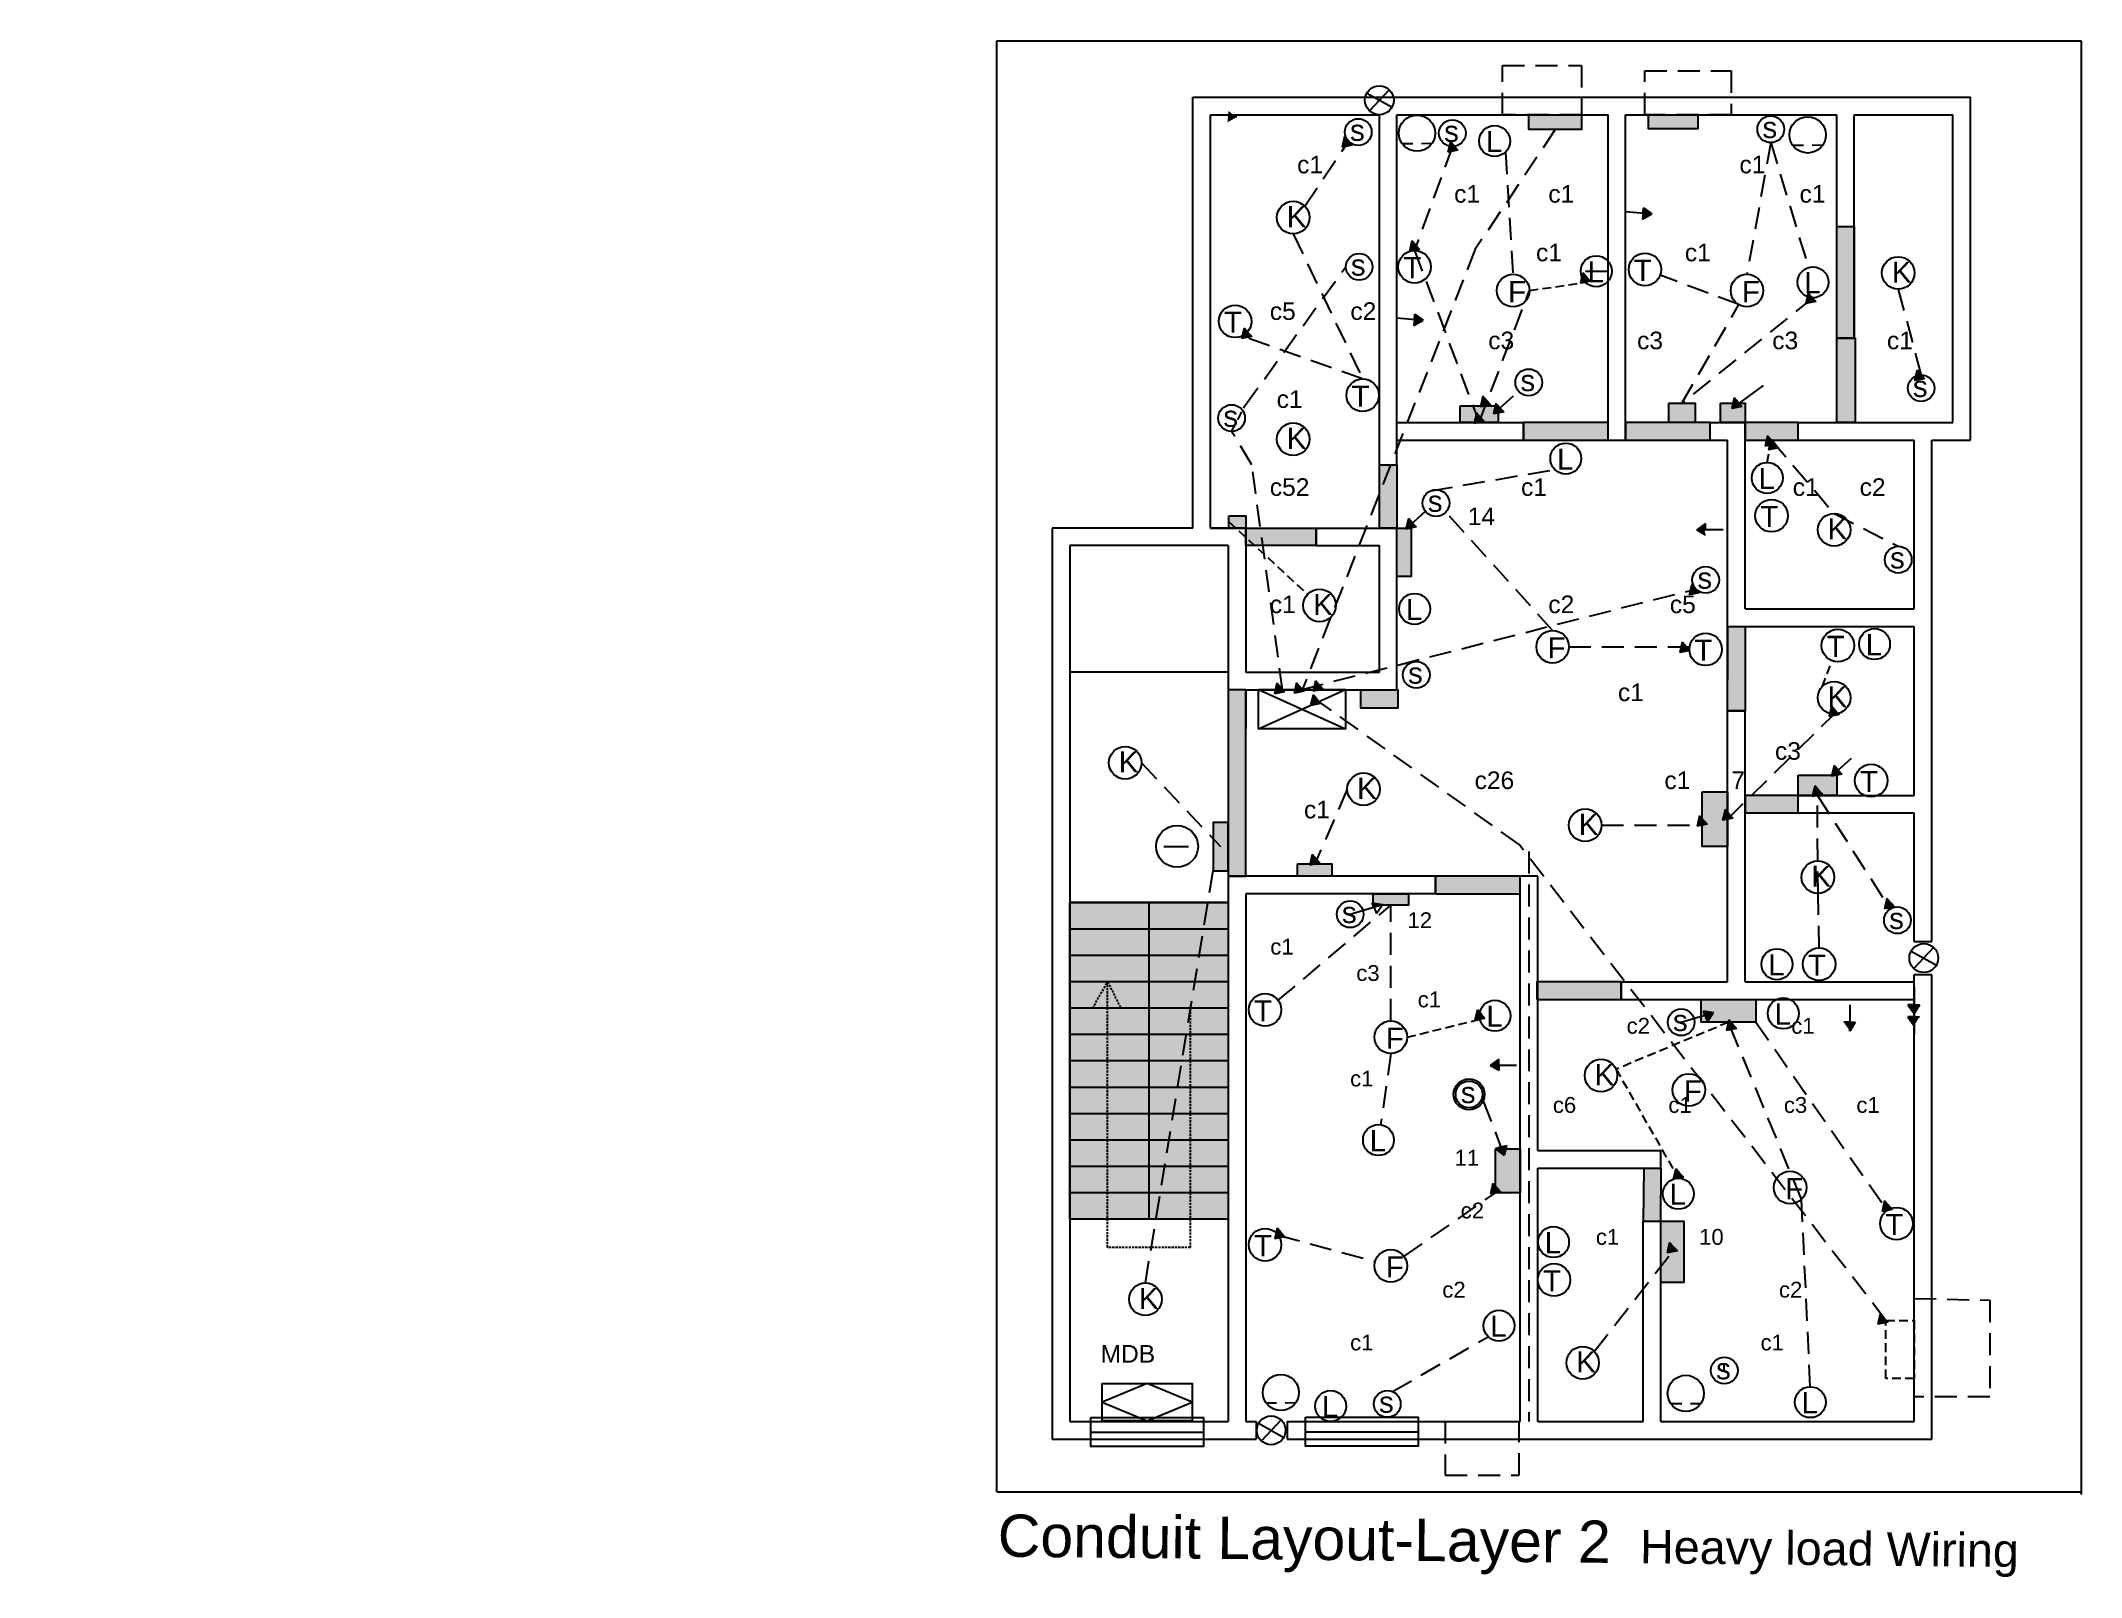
# Model space of a CAD drawing. Header units: inches. Extents: x -866 to 294, y 80 to 33361.
# Drawn here: x -866 to 294, y 80 to 954 of the extents above; entities outside this region: 2.
import ezdxf

# ---------------------------------------------------------------- set-up
doc = ezdxf.new("R2010")
doc.units = ezdxf.units.IN
doc.header["$LTSCALE"] = 5
doc.header["$MEASUREMENT"] = 0
doc.linetypes.add('DASHED2', pattern=[0.375, 0.25, -0.125])
doc.linetypes.add('DASHEDX2', pattern=[1.5, 1, -0.5])
doc.styles.get("Standard").update_dxf_attribs({"font": 'arial.ttf', "height": 12})

msp = doc.modelspace()

# ---------------------------------------------------------------- texts
at = {"linetype": 'DASHEDX2', "char_height": 12, "attachment_point": 1}
for s, insert, width in [('  s', (-130.5, 908.6), 35.5), ('  s', (-77, 908), 35.5), ('  s', (104, 910.2), 35.5), ('  L', (-53.3, 902.2), 27.5), ('  K', (-166.5, 859.5), 29.5), ('  s', (-130, 832), 35.5), (' T', (-95.5, 830.5), 32), ('  L', (4.5, 828.2), 27.5), (' T', (35.5, 829), 32), ('  K', (177.5, 828), 29.5), (' F', (-36, 816.9), 14.979), (' F', (97, 816.9), 14.979), ('  L', (127.7, 822), 27.5), (' T', (-197.5, 799.5), 32), (' T', (-125, 757.5), 32), ('  s', (-33.6, 766.3), 35.5), ('  s', (189.5, 763), 35.5), ('  s', (-202.5, 746), 35.5), ('  K', (-166.5, 733.5), 29.5), ('  L', (-12.8, 721.7), 27.5), ('  L', (101.7, 710.7), 27.5), ('  s', (-86.3, 697.7), 35.5), (' T', (107.5, 689), 32), ('  K', (141, 682), 29.5), ('  s', (176.5, 665.5), 35.5), ('  s', (67, 654), 35.5), ('  K', (-151.5, 639), 29.5), ('  L', (-98.8, 636.2), 27.5), (' T', (145.2, 615.2), 32), ('  L', (162.7, 616.2), 27.5), (' F', (-13.5, 614.4), 14.979), (' T', (70, 613), 32), ('  s', (-97.5, 600), 35.5), ('  K', (141, 586.5), 29.5), ('  K', (-262, 549.5), 29.5), ('  K', (-126.5, 534.5), 29.5), (' T', (164.1, 538.4), 32), ('  K', (-0.5, 514), 29.5), ('  K', (131.8, 484.5), 29.5), ('    {\\H0.75x;                     \\C1;12\\C256;\\P    c1               \\P                  c3        \\P                            c1              \\P                                                              c2                       c1          \\P\\P                 c1                       \\P                                                  c6               c1               c3        c1\\P\\P                                 \\C1; 11\\C256;            \\P                           \\P                                   c2  \\P                                                         c1             \\C1;10\\C256;             \\P\\P                                c2                                                   c2                       \\P\\P                 c1                                                               c1                 }', (-180.5, 458), 380), ('  s', (-135.1, 463.9), 35.5), ('  s', (176, 460.5), 35.5), ('  L', (107.2, 434.2), 27.5), (' T', (134.5, 434), 32), (' T', (-180.5, 408), 32), ('  L', (110.9, 406.2), 27.5), ('  L', (-53, 405), 27.5), ('  s', (53.1, 402.5), 35.5), (' F', (-105.5, 392.4), 14.979), ('  K', (8.5, 371.7), 29.5), (' F', (64, 362.4), 14.979), ('  s', (-67.5, 361.5), 35.5), ('  L', (-119.3, 334.2), 27.5), ('  L', (51.2, 303.7), 27.5), (' F', (121.5, 306.9), 14.979), (' T', (178.5, 286.5), 32), (' T', (-180.5, 274.5), 32), ('  L', (-19.8, 276.2), 27.5), (' F', (-105.5, 262.4), 14.979), ('  K', (-250.5, 244.5), 29.5), (' T', (-16.2, 254.5), 32), ('  L', (-50.8, 228.7), 27.5), ('  K', (-1.9, 208.4), 29.5), ('  s', (77.6, 204.5), 35.5), ('  L', (-146.5, 183), 27.5), ('  s', (-114, 185.5), 35.5), ('  L', (126.2, 185.2), 27.5)]:
    msp.add_mtext(s, dxfattribs=dict(at, insert=insert, width=width))
at = {"linetype": 'ByBlock', "insert": (-225, 921.5), "char_height": 10, "width": 469, "attachment_point": 1}
msp.add_mtext('   \\P\\P                   c1                                                             c1\\P                                          c1          c1                                 c1\\P\\P                                                      c1                  c1\\P \\P               c5        c2                        \\P                                               c3                  c3                c3             c1\\P\\P                c1    \\P\\P    \\P               {\\C3;c52                               }c1{\\C3;  }                                  c1      c2\\P                                            {\\C1;14 }                     \\P\\P\\P               c1                                     c2              c5              \\P\\P                         \\P                                                                  c1\\P  \\P                                                                                         c3\\P                                            {\\C3; c26}                      c1     {\\C1; 7} \\P                    c1\\P            ', dxfattribs=at)
at = {"linetype": 'Continuous', "insert": (-263, 212), "char_height": 10, "width": 52.011, "attachment_point": 1}
msp.add_mtext('{\\C1;MDB}', dxfattribs=at)
at = {"linetype": 'ByBlock', "insert": (-321.3, 115.7), "char_height": 24, "width": 890.629, "attachment_point": 1, "rotation": 359.4101}
msp.add_mtext('Conduit Layout-Layer 2 {\\H0.7917x; Heavy load Wiring}', dxfattribs=at)

# ---------------------------------------------------------------- hatches: boundary and pattern name
at = {"linetype": 'Continuous'}
h = msp.add_hatch(color=252, dxfattribs=at)
h.paths.add_polyline_path([(68.5, 282.4), (55.5, 282.4), (55.5, 247.5), (68.5, 247.5)])
h.paths.add_polyline_path([(-24.5, 323.5), (-38.5, 323.5), (-38.5, 298.5), (-24.5, 298.5)])
h.paths.add_polyline_path([(109.5, 408.5), (78.5, 408.5), (78.5, 395.5), (109.5, 395.5)])
h.paths.add_polyline_path([(155.5, 536), (133.5, 536), (133.5, 524.5), (155.5, 524.5)])
h.paths.add_polyline_path([(93.5, 526.5), (79, 526.5), (79, 495.5), (93.5, 495.5)])
h.paths.add_polyline_path([(-37, 746), (-58.5, 746), (-58.5, 736.5), (-37, 736.5)])
h.paths.add_polyline_path([(75, 747.5), (60, 747.5), (60, 736.5), (75, 736.5)])
h.paths.add_polyline_path([(103.5, 747.5), (89.5, 747.5), (89.5, 736.5), (103.5, 736.5)])
h.paths.add_polyline_path([(76.5, 911.5), (48.5, 911.5), (48.5, 903.5), (76.5, 903.5)])
h.paths.add_polyline_path([(10.5, 911.5), (-19.5, 911.5), (-19.5, 903), (10.5, 903)])
h.paths.add_polyline_path([(-94, 584.5), (-115, 584.5), (-115, 574), (-94, 574)])
h.paths.add_polyline_path([(-131.5, 485.5), (-151, 485.5), (-151, 478.5), (-131.5, 478.5)])
h.paths.add_polyline_path([(-190.5, 509), (-199, 509), (-199, 481.5), (-190.5, 481.5)])
at = {"linetype": 'Continuous', "true_color": 0x000000}
h = msp.add_hatch(color=18, dxfattribs=at)
h.paths.add_polyline_path([(-185.6, 910.1), (-190.5, 910.6), (-190.9, 907.1)])
h.paths.add_polyline_path([(-185.6, 910.1), (-190.3, 913.6), (-190.5, 910.6)])
h = msp.add_hatch(color=18, dxfattribs=at)
h.paths.add_polyline_path([(-125.7, 893.1), (-122, 896.4), (-124.4, 899)])
h.paths.add_polyline_path([(-125.7, 893.1), (-120, 894.2), (-122, 896.4)])
at = {"linetype": 'Continuous'}
h = msp.add_hatch(color=256, dxfattribs=at)
h.paths.add_polyline_path([(-124.4, 899), (-125.7, 893.1), (-122, 896.4)])
h.paths.add_polyline_path([(-125.7, 893.1), (-120, 894.2), (-122, 896.4)])
at = {"linetype": 'Continuous', "true_color": 0x000000}
h = msp.add_hatch(color=18, dxfattribs=at)
h.paths.add_polyline_path([(-65.5, 890.2), (-61.8, 893.5), (-64.1, 896.1)])
h.paths.add_polyline_path([(-65.5, 890.2), (-59.8, 891.3), (-61.8, 893.5)])
at = {"linetype": 'Continuous'}
h = msp.add_hatch(color=256, dxfattribs=at)
h.paths.add_polyline_path([(-64.1, 896.1), (-65.5, 890.2), (-61.8, 893.5)])
h.paths.add_polyline_path([(-65.5, 890.2), (-59.8, 891.3), (-61.8, 893.5)])
at = {"linetype": 'Continuous', "true_color": 0x000000}
h = msp.add_hatch(color=18, dxfattribs=at)
h.paths.add_polyline_path([(50.4, 855.1), (45.5, 855.6), (45.1, 852.1)])
h.paths.add_polyline_path([(50.4, 855.1), (45.7, 858.6), (45.5, 855.6)])
at = {"linetype": 'Continuous'}
h = msp.add_hatch(color=256, dxfattribs=at)
h.paths.add_polyline_path([(45.1, 852.1), (50.4, 855.1), (45.5, 855.6)])
h.paths.add_polyline_path([(45.5, 855.6), (50.4, 855.1), (45.7, 858.6)])
h = msp.add_hatch(color=256, dxfattribs=at)
h.set_gradient(color1=(213, 179, 42), one_color=1, tint=1)
h.paths.add_polyline_path([(-741.5, 854.5), (-865.5, 854.5), (-865.5, 803.5), (-741.5, 803.5)], flags=17)
h.paths.add_polyline_path([(-865.5, 854.5), (-741.5, 854.5), (-741.5, 803.5), (-865.5, 803.5)])
for color, points in [(56, [(165.5, 848), (155.5, 848), (155.5, 784.5), (165.5, 784.5)]), (54, [(25.5, 736.5), (-22.5, 736.5), (-22.5, 726.5), (25.5, 726.5)]), (54, [(83.5, 736.5), (35.5, 736.5), (35.5, 726.5), (83.5, 726.5)]), (252, [(-86.5, 676.5), (-94.5, 676.5), (-94.5, 649), (-86.5, 649)]), (73, [(-94, 584.5), (-115, 584.5), (-115, 574), (-94, 574)]), (54, [(133.5, 524.5), (103.5, 524.5), (103.5, 514.5), (133.5, 514.5)]), (52, [(-24.5, 478.5), (-72.5, 478.5), (-72.5, 468.5), (-24.5, 468.5)]), (252, [(-88, 468.5), (-108, 468.5), (-108, 463.3), (-102.8, 462.5), (-103.1, 462), (-88, 462)]), (52, [(33, 418.5), (-14.5, 418.5), (-14.5, 408.5), (33, 408.5)]), (56, [(55.8, 312.4), (45.8, 312.5), (45.5, 282.5), (55.5, 282.5)])]:
    msp.add_hatch(color=color, dxfattribs=at).paths.add_polyline_path(points)
at = {"linetype": 'Continuous', "true_color": 0x000000}
h = msp.add_hatch(color=18, dxfattribs=at)
h.paths.add_polyline_path([(-87.4, 833.7), (-83.6, 837), (-86, 839.7)])
h.paths.add_polyline_path([(-87.4, 833.7), (-81.6, 834.8), (-83.6, 837)])
at = {"linetype": 'Continuous'}
h = msp.add_hatch(color=256, dxfattribs=at)
h.paths.add_polyline_path([(-86, 839.7), (-87.4, 833.7), (-83.6, 837)])
h.paths.add_polyline_path([(-87.4, 833.7), (-81.6, 834.8), (-83.6, 837)])
at = {"linetype": 'Continuous', "true_color": 0x000000}
h = msp.add_hatch(color=18, dxfattribs=at)
h.paths.add_polyline_path([(9.8, 815.7), (13.5, 819), (11.1, 821.6)])
h.paths.add_polyline_path([(9.8, 815.7), (15.5, 816.8), (13.5, 819)])
at = {"linetype": 'Continuous'}
h = msp.add_hatch(color=256, dxfattribs=at)
h.paths.add_polyline_path([(11.1, 821.6), (9.8, 815.7), (13.5, 819)])
h.paths.add_polyline_path([(9.8, 815.7), (15.5, 816.8), (13.5, 819)])
at = {"linetype": 'Continuous', "true_color": 0x000000}
h = msp.add_hatch(color=18, dxfattribs=at)
h.paths.add_polyline_path([(137.9, 804.1), (141.6, 807.5), (139.3, 810.1)])
h.paths.add_polyline_path([(137.9, 804.1), (143.6, 805.2), (141.6, 807.5)])
at = {"linetype": 'Continuous'}
h = msp.add_hatch(color=256, dxfattribs=at)
h.paths.add_polyline_path([(139.3, 810.1), (137.9, 804.1), (141.6, 807.5)])
h.paths.add_polyline_path([(137.9, 804.1), (143.6, 805.2), (141.6, 807.5)])
at = {"linetype": 'Continuous', "true_color": 0x000000}
h = msp.add_hatch(color=18, dxfattribs=at)
h.paths.add_polyline_path([(-182.8, 784.2), (-179.1, 787.5), (-181.4, 790.1)])
h.paths.add_polyline_path([(-182.8, 784.2), (-177, 785.3), (-179.1, 787.5)])
at = {"linetype": 'Continuous'}
h = msp.add_hatch(color=256, dxfattribs=at)
h.paths.add_polyline_path([(-181.4, 790.1), (-182.8, 784.2), (-179.1, 787.5)])
h.paths.add_polyline_path([(-182.8, 784.2), (-177, 785.3), (-179.1, 787.5)])
at = {"linetype": 'Continuous', "true_color": 0x000000}
h = msp.add_hatch(color=18, dxfattribs=at)
h.paths.add_polyline_path([(-79.6, 794.6), (-84.5, 795.1), (-84.9, 791.6)])
h.paths.add_polyline_path([(-79.6, 794.6), (-84.3, 798.1), (-84.5, 795.1)])
at = {"linetype": 'Continuous'}
h = msp.add_hatch(color=256, dxfattribs=at)
h.paths.add_polyline_path([(-84.9, 791.6), (-79.6, 794.6), (-84.5, 795.1)])
h.paths.add_polyline_path([(-84.5, 795.1), (-79.6, 794.6), (-84.3, 798.1)])
h = msp.add_hatch(color=56, dxfattribs=at)
h.paths.add_polyline_path([(166, 784.5), (155.5, 784.5), (155.5, 736.5), (166, 736.5)])
h.paths.add_polyline_path([(-94.5, 712.5), (-104.5, 712.5), (-104.5, 676.5), (-94.5, 676.5)])
h.paths.add_polyline_path([(-180.5, 683.5), (-190, 683.5), (-190, 676.5), (-180.5, 676.5)])
h.paths.add_polyline_path([(133.5, 736.5), (103.5, 736.5), (103.5, 726.5), (133.5, 726.5)])
at = {"linetype": 'Continuous', "true_color": 0x000000}
h = msp.add_hatch(color=18, dxfattribs=at)
h.paths.add_polyline_path([(199.8, 760.3), (203.5, 763.6), (201.2, 766.2)])
h.paths.add_polyline_path([(199.8, 760.3), (205.5, 761.4), (203.5, 763.6)])
at = {"linetype": 'Continuous'}
h = msp.add_hatch(color=256, dxfattribs=at)
h.paths.add_polyline_path([(201.2, 766.2), (199.8, 760.3), (203.5, 763.6)])
h.paths.add_polyline_path([(199.8, 760.3), (205.5, 761.4), (203.5, 763.6)])
at = {"linetype": 'Continuous', "true_color": 0x000000}
h = msp.add_hatch(color=18, dxfattribs=at)
h.paths.add_polyline_path([(-47, 745.4), (-43.3, 748.8), (-45.6, 751.4)])
h.paths.add_polyline_path([(-47, 745.4), (-41.3, 746.6), (-43.3, 748.8)])
at = {"linetype": 'Continuous'}
h = msp.add_hatch(color=256, dxfattribs=at)
h.paths.add_polyline_path([(-45.6, 751.4), (-47, 745.4), (-43.3, 748.8)])
h.paths.add_polyline_path([(-47, 745.4), (-41.3, 746.6), (-43.3, 748.8)])
at = {"linetype": 'Continuous', "true_color": 0x000000}
h = msp.add_hatch(color=18, dxfattribs=at)
h.paths.add_polyline_path([(-39.6, 741.4), (-35.8, 744.7), (-38.2, 747.3)])
h.paths.add_polyline_path([(-39.6, 741.4), (-33.8, 742.5), (-35.8, 744.7)])
at = {"linetype": 'Continuous'}
h = msp.add_hatch(color=256, dxfattribs=at)
h.paths.add_polyline_path([(-38.2, 747.3), (-39.6, 741.4), (-35.8, 744.7)])
h.paths.add_polyline_path([(-39.6, 741.4), (-33.8, 742.5), (-35.8, 744.7)])
at = {"linetype": 'Continuous', "true_color": 0x000000}
h = msp.add_hatch(color=18, dxfattribs=at)
h.paths.add_polyline_path([(95.8, 744.5), (99.5, 747.9), (97.2, 750.5)])
h.paths.add_polyline_path([(95.8, 744.5), (101.5, 745.6), (99.5, 747.9)])
at = {"linetype": 'Continuous'}
h = msp.add_hatch(color=256, dxfattribs=at)
h.paths.add_polyline_path([(97.2, 750.5), (95.8, 744.5), (99.5, 747.9)])
h.paths.add_polyline_path([(95.8, 744.5), (101.5, 745.6), (99.5, 747.9)])
at = {"linetype": 'Continuous', "true_color": 0x000000}
h = msp.add_hatch(color=18, dxfattribs=at)
h.paths.add_polyline_path([(-50.6, 735.9), (-46.9, 739.3), (-49.2, 741.9)])
h.paths.add_polyline_path([(-50.6, 735.9), (-44.9, 737.1), (-46.9, 739.3)])
at = {"linetype": 'Continuous'}
h = msp.add_hatch(color=256, dxfattribs=at)
h.paths.add_polyline_path([(-49.2, 741.9), (-50.6, 735.9), (-46.9, 739.3)])
h.paths.add_polyline_path([(-50.6, 735.9), (-44.9, 737.1), (-46.9, 739.3)])
at = {"linetype": 'Continuous', "true_color": 0x000000}
h = msp.add_hatch(color=18, dxfattribs=at)
h.paths.add_polyline_path([(114.8, 723.1), (118.5, 726.4), (116.2, 729)])
h.paths.add_polyline_path([(114.8, 723.1), (120.5, 724.2), (118.5, 726.4)])
at = {"linetype": 'Continuous'}
h = msp.add_hatch(color=256, dxfattribs=at)
h.paths.add_polyline_path([(116.2, 729), (114.8, 723.1), (118.5, 726.4)])
h.paths.add_polyline_path([(114.8, 723.1), (120.5, 724.2), (118.5, 726.4)])
at = {"linetype": 'Continuous', "true_color": 0x000000}
h = msp.add_hatch(color=18, dxfattribs=at)
h.paths.add_polyline_path([(116.8, 720.9), (120.5, 724.2), (118.2, 726.8)])
h.paths.add_polyline_path([(116.8, 720.9), (122.5, 722), (120.5, 724.2)])
at = {"linetype": 'Continuous'}
h = msp.add_hatch(color=256, dxfattribs=at)
h.paths.add_polyline_path([(118.2, 726.8), (116.8, 720.9), (120.5, 724.2)])
h.paths.add_polyline_path([(116.8, 720.9), (122.5, 722), (120.5, 724.2)])
h = msp.add_hatch(color=54, dxfattribs=at)
h.paths.add_polyline_path([(-140.5, 676.5), (-180.5, 676.5), (-180.5, 666.5), (-140.5, 666.5)])
h.paths.add_polyline_path([(103.5, 620.5), (93.5, 620.5), (93.5, 572.5), (103.5, 572.5)])
at = {"linetype": 'Continuous', "true_color": 0x000000}
h = msp.add_hatch(color=18, dxfattribs=at)
h.paths.add_polyline_path([(-89.4, 675.9), (-85.6, 679.3), (-88, 681.9)])
h.paths.add_polyline_path([(-89.4, 675.9), (-83.6, 677.1), (-85.6, 679.3)])
at = {"linetype": 'Continuous'}
h = msp.add_hatch(color=256, dxfattribs=at)
h.paths.add_polyline_path([(-88, 681.9), (-89.4, 675.9), (-85.6, 679.3)])
h.paths.add_polyline_path([(-89.4, 675.9), (-83.6, 677.1), (-85.6, 679.3)])
at = {"linetype": 'Continuous', "true_color": 0x000000}
h = msp.add_hatch(color=18, dxfattribs=at)
h.paths.add_polyline_path([(76, 675.5), (81, 675.5), (81, 679)])
h.paths.add_polyline_path([(76, 675.5), (81, 672.5), (80.3, 675.5)])
at = {"linetype": 'Continuous'}
h = msp.add_hatch(color=256, dxfattribs=at)
h.paths.add_polyline_path([(81, 679), (76, 675.5), (81, 675.5)])
h.paths.add_polyline_path([(80.3, 675.5), (76, 675.5), (81, 672.5)])
at = {"linetype": 'Continuous', "true_color": 0x000000}
h = msp.add_hatch(color=18, dxfattribs=at)
h.paths.add_polyline_path([(71.7, 638.5), (75.4, 641.8), (73.1, 644.4)])
h.paths.add_polyline_path([(71.7, 638.5), (77.4, 639.6), (75.4, 641.8)])
at = {"linetype": 'Continuous'}
h = msp.add_hatch(color=256, dxfattribs=at)
h.paths.add_polyline_path([(73.1, 644.4), (71.7, 638.5), (75.4, 641.8)])
h.paths.add_polyline_path([(71.7, 638.5), (77.4, 639.6), (75.4, 641.8)])
h = msp.add_hatch(color=3, dxfattribs=at)
h.paths.add_polyline_path([(71.7, 638.5), (75.4, 641.8), (73.1, 644.4)])
h.paths.add_polyline_path([(71.7, 638.5), (77.4, 639.6), (75.4, 641.8)])
h = msp.add_hatch(color=3, dxfattribs=at)
h.paths.add_polyline_path([(73.1, 644.4), (71.7, 638.5), (75.4, 641.8)])
h.paths.add_polyline_path([(75.4, 641.8), (71.7, 638.5), (77.4, 639.6)])
at = {"linetype": 'Continuous', "true_color": 0x000000}
h = msp.add_hatch(color=18, dxfattribs=at)
h.paths.add_polyline_path([(66.3, 605.7), (70, 609), (67.7, 611.6)])
h.paths.add_polyline_path([(66.3, 605.7), (72, 606.8), (70, 609)])
at = {"linetype": 'Continuous'}
h = msp.add_hatch(color=256, dxfattribs=at)
h.paths.add_polyline_path([(67.7, 611.6), (66.3, 605.7), (70, 609)])
h.paths.add_polyline_path([(66.3, 605.7), (72, 606.8), (70, 609)])
h = msp.add_hatch(color=44, dxfattribs=at)
h.paths.add_polyline_path([(-180.5, 562.5), (-190.5, 562.5), (-190.5, 478.5), (-180.5, 478.5)])
h.paths.add_polyline_path([(-180.5, 584.5), (-190.5, 584.5), (-190.5, 562.5), (-180.5, 562.5)])
h = msp.add_hatch(color=42, dxfattribs=at)
h.paths.add_polyline_path([(-180.5, 562.5), (-190.5, 562.5), (-190.5, 478.5), (-180.5, 478.5)])
h.paths.add_polyline_path([(-180.5, 584.5), (-190.5, 584.5), (-190.5, 562.5), (-180.5, 562.5)])
h = msp.add_hatch(color=3, dxfattribs=at)
h.paths.add_polyline_path([(-164.2, 582.3), (-160.5, 585.6), (-162.8, 588.2)])
h.paths.add_polyline_path([(-164.2, 582.3), (-158.5, 583.4), (-160.5, 585.6)])
h = msp.add_hatch(color=3, dxfattribs=at)
h.paths.add_polyline_path([(-162.8, 588.2), (-164.2, 582.3), (-160.5, 585.6)])
h.paths.add_polyline_path([(-160.5, 585.6), (-164.2, 582.3), (-158.5, 583.4)])
h = msp.add_hatch(color=3, dxfattribs=at)
h.paths.add_polyline_path([(-152.9, 582.6), (-149.2, 585.9), (-151.6, 588.5)])
h.paths.add_polyline_path([(-152.9, 582.6), (-147.2, 583.7), (-149.2, 585.9)])
h = msp.add_hatch(color=3, dxfattribs=at)
h.paths.add_polyline_path([(-151.6, 588.5), (-152.9, 582.6), (-149.2, 585.9)])
h.paths.add_polyline_path([(-149.2, 585.9), (-152.9, 582.6), (-147.2, 583.7)])
h = msp.add_hatch(color=3, dxfattribs=at)
h.paths.add_polyline_path([(-143.6, 575.6), (-139.9, 579), (-142.2, 581.6)])
h.paths.add_polyline_path([(-143.6, 575.6), (-137.9, 576.7), (-139.9, 579)])
h = msp.add_hatch(color=3, dxfattribs=at)
h.paths.add_polyline_path([(-142.2, 581.6), (-143.6, 575.6), (-139.9, 579)])
h.paths.add_polyline_path([(-139.9, 579), (-143.6, 575.6), (-137.9, 576.7)])
h = msp.add_hatch(color=3, dxfattribs=at)
h.paths.add_polyline_path([(-142.2, 583.7), (-138.5, 587), (-140.8, 589.6)])
h.paths.add_polyline_path([(-142.2, 583.7), (-136.5, 584.8), (-138.5, 587)])
h = msp.add_hatch(color=3, dxfattribs=at)
h.paths.add_polyline_path([(-140.8, 589.6), (-142.2, 583.7), (-138.5, 587)])
h.paths.add_polyline_path([(-138.5, 587), (-142.2, 583.7), (-136.5, 584.8)])
at = {"linetype": 'Continuous', "true_color": 0x000000}
h = msp.add_hatch(color=18, dxfattribs=at)
h.paths.add_polyline_path([(151.2, 569.3), (154.9, 572.6), (152.6, 575.2)])
h.paths.add_polyline_path([(151.2, 569.3), (156.9, 570.4), (154.9, 572.6)])
at = {"linetype": 'Continuous'}
h = msp.add_hatch(color=256, dxfattribs=at)
h.paths.add_polyline_path([(152.6, 575.2), (151.2, 569.3), (154.9, 572.6)])
h.paths.add_polyline_path([(151.2, 569.3), (156.9, 570.4), (154.9, 572.6)])
at = {"linetype": 'Continuous', "true_color": 0x000000}
h = msp.add_hatch(color=18, dxfattribs=at)
h.paths.add_polyline_path([(152.6, 535.4), (156.4, 538.8), (154, 541.4)])
h.paths.add_polyline_path([(152.6, 535.4), (158.4, 536.6), (156.4, 538.8)])
at = {"linetype": 'Continuous'}
h = msp.add_hatch(color=256, dxfattribs=at)
h.paths.add_polyline_path([(154, 541.4), (152.6, 535.4), (156.4, 538.8)])
h.paths.add_polyline_path([(152.6, 535.4), (158.4, 536.6), (156.4, 538.8)])
at = {"linetype": 'Continuous', "true_color": 0x000000}
h = msp.add_hatch(color=18, dxfattribs=at)
h.paths.add_polyline_path([(141.6, 523.9), (145.4, 527.3), (143, 529.9)])
h.paths.add_polyline_path([(141.6, 523.9), (147.4, 525.1), (145.4, 527.3)])
at = {"linetype": 'Continuous'}
h = msp.add_hatch(color=256, dxfattribs=at)
h.paths.add_polyline_path([(143, 529.9), (141.6, 523.9), (145.4, 527.3)])
h.paths.add_polyline_path([(141.6, 523.9), (147.4, 525.1), (145.4, 527.3)])
at = {"linetype": 'Continuous', "true_color": 0x000000}
h = msp.add_hatch(color=18, dxfattribs=at)
h.paths.add_polyline_path([(76.1, 506.9), (79.9, 510.3), (77.5, 512.9)])
h.paths.add_polyline_path([(76.1, 506.9), (81.9, 508.1), (79.9, 510.3)])
at = {"linetype": 'Continuous'}
h = msp.add_hatch(color=256, dxfattribs=at)
h.paths.add_polyline_path([(77.5, 512.9), (76.1, 506.9), (79.9, 510.3)])
h.paths.add_polyline_path([(76.1, 506.9), (81.9, 508.1), (79.9, 510.3)])
at = {"linetype": 'Continuous', "true_color": 0x000000}
h = msp.add_hatch(color=18, dxfattribs=at)
h.paths.add_polyline_path([(90.6, 510.4), (94.4, 513.8), (92, 516.4)])
h.paths.add_polyline_path([(90.6, 510.4), (96.4, 511.6), (94.4, 513.8)])
at = {"linetype": 'Continuous'}
h = msp.add_hatch(color=256, dxfattribs=at)
h.paths.add_polyline_path([(92, 516.4), (90.6, 510.4), (94.4, 513.8)])
h.paths.add_polyline_path([(90.6, 510.4), (96.4, 511.6), (94.4, 513.8)])
at = {"linetype": 'Continuous', "true_color": 0x000000}
h = msp.add_hatch(color=18, dxfattribs=at)
h.paths.add_polyline_path([(-144.1, 484.9), (-140.4, 488.3), (-142.7, 490.9)])
h.paths.add_polyline_path([(-144.1, 484.9), (-138.4, 486.1), (-140.4, 488.3)])
at = {"linetype": 'Continuous'}
h = msp.add_hatch(color=256, dxfattribs=at)
h.paths.add_polyline_path([(-142.7, 490.9), (-144.1, 484.9), (-140.4, 488.3)])
h.paths.add_polyline_path([(-144.1, 484.9), (-138.4, 486.1), (-140.4, 488.3)])
at = {"linetype": 'Continuous', "true_color": 0x000000}
h = msp.add_hatch(color=18, dxfattribs=at)
h.paths.add_polyline_path([(182.7, 459.9), (186.4, 463.3), (184, 465.9)])
h.paths.add_polyline_path([(182.7, 459.9), (188.4, 461.1), (186.4, 463.3)])
at = {"linetype": 'Continuous'}
h = msp.add_hatch(color=256, dxfattribs=at)
h.paths.add_polyline_path([(184, 465.9), (182.7, 459.9), (186.4, 463.3)])
h.paths.add_polyline_path([(182.7, 459.9), (188.4, 461.1), (186.4, 463.3)])
h = msp.add_hatch(color=254, dxfattribs=at)
h.paths.add_polyline_path([(-190.5, 433.5), (-235.5, 433.5), (-235.5, 418.5), (-190.5, 418.5)])
h.paths.add_polyline_path([(-190.5, 463.5), (-235.5, 463.5), (-235.5, 448.5), (-190.5, 448.5)])
h.paths.add_polyline_path([(-235.5, 463.5), (-280.5, 463.5), (-280.5, 448.5), (-235.5, 448.5)])
h.paths.add_polyline_path([(-235.5, 448.5), (-280.5, 448.5), (-280.5, 433.5), (-235.5, 433.5)])
h.paths.add_polyline_path([(-190.5, 448.5), (-235.5, 448.5), (-235.5, 433.5), (-190.5, 433.5)])
h.paths.add_polyline_path([(-190.5, 418.5), (-235.5, 418.5), (-235.5, 403.5), (-190.5, 403.5)])
h.paths.add_polyline_path([(-235.5, 433.5), (-280.5, 433.5), (-280.5, 418.5), (-235.5, 418.5)])
h.paths.add_polyline_path([(-235.5, 418.5), (-259, 418.5), (-251.5, 403.5), (-235.5, 403.5)])
h.paths.add_polyline_path([(-235.5, 403.5), (-259, 403.5), (-259, 388.5), (-235.5, 388.5)])
h.paths.add_polyline_path([(-212, 403.5), (-235.5, 403.5), (-235.5, 388.5), (-212, 388.5)])
h.paths.add_polyline_path([(-190.5, 403.5), (-212, 403.5), (-212, 388.5), (-190.5, 388.5)])
h.paths.add_polyline_path([(-259, 403.5), (-280.5, 403.5), (-280.5, 388.5), (-259, 388.5)])
h.paths.add_polyline_path([(-259, 388.5), (-280.5, 388.5), (-280.5, 373.5), (-259, 373.5)])
h.paths.add_polyline_path([(-235.5, 388.5), (-259, 388.5), (-259, 373.5), (-235.5, 373.5)])
h.paths.add_polyline_path([(-190.5, 388.5), (-212, 388.5), (-212, 373.5), (-190.5, 373.5)])
h.paths.add_polyline_path([(-190.5, 373.5), (-212, 373.5), (-212, 358.5), (-190.5, 358.5)])
h.paths.add_polyline_path([(-212, 373.5), (-235.5, 373.5), (-235.5, 358.5), (-212, 358.5)])
h.paths.add_polyline_path([(-235.5, 373.5), (-259, 373.5), (-259, 358.5), (-235.5, 358.5)])
h.paths.add_polyline_path([(-259, 373.5), (-280.5, 373.5), (-280.5, 358.5), (-259, 358.5)])
h.paths.add_polyline_path([(-259, 358.5), (-280.5, 358.5), (-280.5, 343.5), (-259, 343.5)])
h.paths.add_polyline_path([(-235.5, 358.5), (-259, 358.5), (-259, 343.5), (-235.5, 343.5)])
h.paths.add_polyline_path([(-212, 358.5), (-235.5, 358.5), (-235.5, 343.5), (-212, 343.5)])
h.paths.add_polyline_path([(-190.5, 358.5), (-212, 358.5), (-212, 343.5), (-190.5, 343.5)])
h.paths.add_polyline_path([(-190.5, 343.5), (-212, 343.5), (-212, 328.5), (-190.5, 328.5)])
h.paths.add_polyline_path([(-212, 343.5), (-235.5, 343.5), (-235.5, 328.5), (-212, 328.5)])
h.paths.add_polyline_path([(-235.5, 343.5), (-259, 343.5), (-259, 328.5), (-235.5, 328.5)])
h.paths.add_polyline_path([(-259, 343.5), (-280.5, 343.5), (-280.5, 328.5), (-259, 328.5)])
h.paths.add_polyline_path([(-259, 328.5), (-280.5, 328.5), (-280.5, 313.5), (-259, 313.5)])
h.paths.add_polyline_path([(-235.5, 328.5), (-259, 328.5), (-259, 313.5), (-235.5, 313.5)])
h.paths.add_polyline_path([(-235.5, 313.5), (-259, 313.5), (-259, 298.5), (-235.5, 298.5)])
h.paths.add_polyline_path([(-235.5, 298.5), (-259, 298.5), (-259, 283.5), (-235.5, 283.5)])
h.paths.add_polyline_path([(-212, 298.5), (-235.5, 298.5), (-235.5, 283.5), (-212, 283.5)])
h.paths.add_polyline_path([(-190.5, 298.5), (-212, 298.5), (-212, 283.5), (-190.5, 283.5)])
h.paths.add_polyline_path([(-190.5, 313.5), (-212, 313.5), (-212, 298.5), (-190.5, 298.5)])
h.paths.add_polyline_path([(-190.5, 328.5), (-212, 328.5), (-212, 313.5), (-190.5, 313.5)])
h.paths.add_polyline_path([(-212, 328.5), (-235.5, 328.5), (-235.5, 313.5), (-212, 313.5)])
h.paths.add_polyline_path([(-212, 313.5), (-235.5, 313.5), (-235.5, 298.5), (-212, 298.5)])
h.paths.add_polyline_path([(-259, 313.5), (-280.5, 313.5), (-280.5, 298.5), (-259, 298.5)])
h.paths.add_polyline_path([(-259, 298.5), (-280.5, 298.5), (-280.5, 283.5), (-259, 283.5)])
h.paths.add_polyline_path([(-259, 418.5), (-267.5, 403.5), (-259, 403.5)])
h.paths.add_polyline_path([(-259, 418.5), (-259, 403.5), (-251.5, 403.5)], flags=16)
h.paths.add_polyline_path([(-259, 418.5), (-280.5, 418.5), (-280.5, 403.5), (-267.5, 403.5)])
h = msp.add_hatch(color=254, dxfattribs=at)
h.set_gradient(color1=(84, 140, 187), one_color=1, tint=1, name='HEMISPHERICAL')
h.paths.add_polyline_path([(-235.5, 463.5), (-280.5, 463.5), (-280.5, 448.5), (-235.5, 448.5)])
h.paths.add_polyline_path([(-190.5, 463.5), (-235.5, 463.5), (-235.5, 448.5), (-190.5, 448.5)])
h.paths.add_polyline_path([(-190.5, 448.5), (-235.5, 448.5), (-235.5, 433.5), (-190.5, 433.5)])
h.paths.add_polyline_path([(-235.5, 448.5), (-280.5, 448.5), (-280.5, 433.5), (-235.5, 433.5)])
h.paths.add_polyline_path([(-235.5, 433.5), (-280.5, 433.5), (-280.5, 418.5), (-235.5, 418.5)])
h.paths.add_polyline_path([(-190.5, 433.5), (-235.5, 433.5), (-235.5, 418.5), (-190.5, 418.5)])
h.paths.add_polyline_path([(-190.5, 403.5), (-212, 403.5), (-212, 388.5), (-190.5, 388.5)])
h.paths.add_polyline_path([(-212, 403.5), (-235.5, 403.5), (-235.5, 388.5), (-212, 388.5)])
h.paths.add_polyline_path([(-190.5, 418.5), (-235.5, 418.5), (-235.5, 403.5), (-190.5, 403.5)])
h.paths.add_polyline_path([(-235.5, 418.5), (-259, 418.5), (-251.5, 403.5), (-235.5, 403.5)])
h.paths.add_polyline_path([(-259, 418.5), (-259, 403.5), (-251.5, 403.5)], flags=16)
h.paths.add_polyline_path([(-259, 418.5), (-267.5, 403.5), (-259, 403.5)])
h.paths.add_polyline_path([(-259, 418.5), (-280.5, 418.5), (-280.5, 403.5), (-267.5, 403.5)])
h.paths.add_polyline_path([(-259, 403.5), (-280.5, 403.5), (-280.5, 388.5), (-259, 388.5)])
h.paths.add_polyline_path([(-235.5, 403.5), (-259, 403.5), (-259, 388.5), (-235.5, 388.5)])
h.paths.add_polyline_path([(-212, 373.5), (-235.5, 373.5), (-235.5, 358.5), (-212, 358.5)])
h.paths.add_polyline_path([(-212, 388.5), (-235.5, 388.5), (-235.5, 373.5), (-212, 373.5)])
h.paths.add_polyline_path([(-235.5, 388.5), (-259, 388.5), (-259, 373.5), (-235.5, 373.5)])
h.paths.add_polyline_path([(-235.5, 373.5), (-259, 373.5), (-259, 358.5), (-235.5, 358.5)])
h.paths.add_polyline_path([(-259, 388.5), (-280.5, 388.5), (-280.5, 373.5), (-259, 373.5)])
h.paths.add_polyline_path([(-259, 373.5), (-280.5, 373.5), (-280.5, 358.5), (-259, 358.5)])
h.paths.add_polyline_path([(-259, 343.5), (-280.5, 343.5), (-280.5, 328.5), (-259, 328.5)])
h.paths.add_polyline_path([(-259, 358.5), (-280.5, 358.5), (-280.5, 343.5), (-259, 343.5)])
h.paths.add_polyline_path([(-235.5, 358.5), (-259, 358.5), (-259, 343.5), (-235.5, 343.5)])
h.paths.add_polyline_path([(-235.5, 343.5), (-259, 343.5), (-259, 328.5), (-235.5, 328.5)])
h.paths.add_polyline_path([(-212, 343.5), (-235.5, 343.5), (-235.5, 328.5), (-212, 328.5)])
h.paths.add_polyline_path([(-212, 358.5), (-235.5, 358.5), (-235.5, 343.5), (-212, 343.5)])
h.paths.add_polyline_path([(-190.5, 358.5), (-212, 358.5), (-212, 343.5), (-190.5, 343.5)])
h.paths.add_polyline_path([(-190.5, 373.5), (-212, 373.5), (-212, 358.5), (-190.5, 358.5)])
h.paths.add_polyline_path([(-190.5, 388.5), (-212, 388.5), (-212, 373.5), (-190.5, 373.5)])
h.paths.add_polyline_path([(-190.5, 343.5), (-212, 343.5), (-212, 328.5), (-190.5, 328.5)])
h.paths.add_polyline_path([(-190.5, 313.5), (-212, 313.5), (-212, 298.5), (-190.5, 298.5)])
h.paths.add_polyline_path([(-212, 328.5), (-235.5, 328.5), (-235.5, 313.5), (-212, 313.5)])
h.paths.add_polyline_path([(-235.5, 328.5), (-259, 328.5), (-259, 313.5), (-235.5, 313.5)])
h.paths.add_polyline_path([(-259, 328.5), (-280.5, 328.5), (-280.5, 313.5), (-259, 313.5)])
h.paths.add_polyline_path([(-259, 313.5), (-280.5, 313.5), (-280.5, 298.5), (-259, 298.5)])
h.paths.add_polyline_path([(-259, 298.5), (-280.5, 298.5), (-280.5, 283.5), (-259, 283.5)])
h.paths.add_polyline_path([(-235.5, 298.5), (-259, 298.5), (-259, 283.5), (-235.5, 283.5)])
h.paths.add_polyline_path([(-235.5, 313.5), (-259, 313.5), (-259, 298.5), (-235.5, 298.5)])
h.paths.add_polyline_path([(-212, 313.5), (-235.5, 313.5), (-235.5, 298.5), (-212, 298.5)])
h.paths.add_polyline_path([(-212, 298.5), (-235.5, 298.5), (-235.5, 283.5), (-212, 283.5)])
h.paths.add_polyline_path([(-190.5, 298.5), (-212, 298.5), (-212, 283.5), (-190.5, 283.5)])
h = msp.add_hatch(color=254, dxfattribs=at)
h.set_gradient(color1=(84, 140, 187), one_color=1, tint=1, name='SPHERICAL')
h.paths.add_polyline_path([(-235.5, 463.5), (-280.5, 463.5), (-280.5, 448.5), (-235.5, 448.5)])
h.paths.add_polyline_path([(-190.5, 463.5), (-235.5, 463.5), (-235.5, 448.5), (-190.5, 448.5)])
h.paths.add_polyline_path([(-190.5, 448.5), (-235.5, 448.5), (-235.5, 433.5), (-190.5, 433.5)])
h.paths.add_polyline_path([(-235.5, 448.5), (-280.5, 448.5), (-280.5, 433.5), (-235.5, 433.5)])
h.paths.add_polyline_path([(-190.5, 433.5), (-235.5, 433.5), (-235.5, 418.5), (-190.5, 418.5)])
h.paths.add_polyline_path([(-235.5, 433.5), (-280.5, 433.5), (-280.5, 418.5), (-235.5, 418.5)])
h.paths.add_polyline_path([(-259, 418.5), (-280.5, 418.5), (-280.5, 403.5), (-267.5, 403.5)])
h.paths.add_polyline_path([(-259, 418.5), (-267.5, 403.5), (-259, 403.5)])
h.paths.add_polyline_path([(-259, 418.5), (-259, 403.5), (-251.5, 403.5)])
h.paths.add_polyline_path([(-235.5, 418.5), (-259, 418.5), (-251.5, 403.5), (-235.5, 403.5)])
h.paths.add_polyline_path([(-190.5, 418.5), (-235.5, 418.5), (-235.5, 403.5), (-190.5, 403.5)])
h.paths.add_polyline_path([(-259, 403.5), (-280.5, 403.5), (-280.5, 388.5), (-259, 388.5)])
h.paths.add_polyline_path([(-235.5, 403.5), (-259, 403.5), (-259, 388.5), (-235.5, 388.5)])
h.paths.add_polyline_path([(-212, 403.5), (-235.5, 403.5), (-235.5, 388.5), (-212, 388.5)])
h.paths.add_polyline_path([(-190.5, 403.5), (-212, 403.5), (-212, 388.5), (-190.5, 388.5)])
h.paths.add_polyline_path([(-190.5, 388.5), (-212, 388.5), (-212, 373.5), (-190.5, 373.5)])
h.paths.add_polyline_path([(-212, 388.5), (-235.5, 388.5), (-235.5, 373.5), (-212, 373.5)])
h.paths.add_polyline_path([(-235.5, 388.5), (-259, 388.5), (-259, 373.5), (-235.5, 373.5)])
h.paths.add_polyline_path([(-259, 388.5), (-280.5, 388.5), (-280.5, 373.5), (-259, 373.5)])
h.paths.add_polyline_path([(-259, 373.5), (-280.5, 373.5), (-280.5, 358.5), (-259, 358.5)])
h.paths.add_polyline_path([(-235.5, 373.5), (-259, 373.5), (-259, 358.5), (-235.5, 358.5)])
h.paths.add_polyline_path([(-212, 373.5), (-235.5, 373.5), (-235.5, 358.5), (-212, 358.5)])
h.paths.add_polyline_path([(-190.5, 373.5), (-212, 373.5), (-212, 358.5), (-190.5, 358.5)])
h.paths.add_polyline_path([(-259, 358.5), (-280.5, 358.5), (-280.5, 343.5), (-259, 343.5)])
h.paths.add_polyline_path([(-235.5, 358.5), (-259, 358.5), (-259, 343.5), (-235.5, 343.5)])
h.paths.add_polyline_path([(-212, 358.5), (-235.5, 358.5), (-235.5, 343.5), (-212, 343.5)])
h.paths.add_polyline_path([(-190.5, 358.5), (-212, 358.5), (-212, 343.5), (-190.5, 343.5)])
h.paths.add_polyline_path([(-190.5, 343.5), (-212, 343.5), (-212, 328.5), (-190.5, 328.5)])
h.paths.add_polyline_path([(-190.5, 328.5), (-212, 328.5), (-212, 313.5), (-190.5, 313.5)])
h.paths.add_polyline_path([(-212, 328.5), (-235.5, 328.5), (-235.5, 313.5), (-212, 313.5)])
h.paths.add_polyline_path([(-212, 343.5), (-235.5, 343.5), (-235.5, 328.5), (-212, 328.5)])
h.paths.add_polyline_path([(-235.5, 343.5), (-259, 343.5), (-259, 328.5), (-235.5, 328.5)])
h.paths.add_polyline_path([(-235.5, 328.5), (-259, 328.5), (-259, 313.5), (-235.5, 313.5)])
h.paths.add_polyline_path([(-259, 328.5), (-280.5, 328.5), (-280.5, 313.5), (-259, 313.5)])
h.paths.add_polyline_path([(-259, 343.5), (-280.5, 343.5), (-280.5, 328.5), (-259, 328.5)])
h.paths.add_polyline_path([(-259, 313.5), (-280.5, 313.5), (-280.5, 298.5), (-259, 298.5)])
h.paths.add_polyline_path([(-235.5, 313.5), (-259, 313.5), (-259, 298.5), (-235.5, 298.5)])
h.paths.add_polyline_path([(-212, 313.5), (-235.5, 313.5), (-235.5, 298.5), (-212, 298.5)])
h.paths.add_polyline_path([(-190.5, 313.5), (-212, 313.5), (-212, 298.5), (-190.5, 298.5)])
h.paths.add_polyline_path([(-190.5, 298.5), (-212, 298.5), (-212, 283.5), (-190.5, 283.5)])
h.paths.add_polyline_path([(-212, 298.5), (-235.5, 298.5), (-235.5, 283.5), (-212, 283.5)])
h.paths.add_polyline_path([(-235.5, 298.5), (-259, 298.5), (-259, 283.5), (-235.5, 283.5)])
h.paths.add_polyline_path([(-259, 298.5), (-280.5, 298.5), (-280.5, 283.5), (-259, 283.5)])
h = msp.add_hatch(color=146, dxfattribs=at)
h.set_gradient(color1=(35, 64, 88), color2=(91, 145, 190), one_color=1, tint=0.55, name='INVCURVED')
h.paths.add_polyline_path([(-235.5, 463.5), (-280.5, 463.5), (-280.5, 448.5), (-235.5, 448.5)])
h.paths.add_polyline_path([(-190.5, 463.5), (-235.5, 463.5), (-235.5, 448.5), (-190.5, 448.5)])
h.paths.add_polyline_path([(-235.5, 448.5), (-280.5, 448.5), (-280.5, 433.5), (-235.5, 433.5)])
h.paths.add_polyline_path([(-190.5, 448.5), (-235.5, 448.5), (-235.5, 433.5), (-190.5, 433.5)])
h.paths.add_polyline_path([(-235.5, 433.5), (-280.5, 433.5), (-280.5, 418.5), (-235.5, 418.5)])
h.paths.add_polyline_path([(-190.5, 433.5), (-235.5, 433.5), (-235.5, 418.5), (-190.5, 418.5)])
h.paths.add_polyline_path([(-259, 418.5), (-280.5, 418.5), (-280.5, 403.5), (-267.5, 403.5)])
h.paths.add_polyline_path([(-259, 418.5), (-267.5, 403.5), (-259, 403.5)], flags=16)
h.paths.add_polyline_path([(-259, 418.5), (-259, 403.5), (-251.5, 403.5)], flags=16)
h.paths.add_polyline_path([(-235.5, 418.5), (-259, 418.5), (-251.5, 403.5), (-235.5, 403.5)])
h.paths.add_polyline_path([(-190.5, 418.5), (-235.5, 418.5), (-235.5, 403.5), (-190.5, 403.5)])
h.paths.add_polyline_path([(-259, 403.5), (-280.5, 403.5), (-280.5, 388.5), (-259, 388.5)])
h.paths.add_polyline_path([(-235.5, 403.5), (-259, 403.5), (-259, 388.5), (-235.5, 388.5)])
h.paths.add_polyline_path([(-212, 403.5), (-235.5, 403.5), (-235.5, 388.5), (-212, 388.5)])
h.paths.add_polyline_path([(-190.5, 403.5), (-212, 403.5), (-212, 388.5), (-190.5, 388.5)])
h.paths.add_polyline_path([(-259, 388.5), (-280.5, 388.5), (-280.5, 373.5), (-259, 373.5)])
h.paths.add_polyline_path([(-235.5, 388.5), (-259, 388.5), (-259, 373.5), (-235.5, 373.5)])
h.paths.add_polyline_path([(-212, 388.5), (-235.5, 388.5), (-235.5, 373.5), (-212, 373.5)])
h.paths.add_polyline_path([(-190.5, 388.5), (-212, 388.5), (-212, 373.5), (-190.5, 373.5)])
h.paths.add_polyline_path([(-259, 373.5), (-280.5, 373.5), (-280.5, 358.5), (-259, 358.5)])
h.paths.add_polyline_path([(-235.5, 373.5), (-259, 373.5), (-259, 358.5), (-235.5, 358.5)])
h.paths.add_polyline_path([(-212, 373.5), (-235.5, 373.5), (-235.5, 358.5), (-212, 358.5)])
h.paths.add_polyline_path([(-190.5, 373.5), (-212, 373.5), (-212, 358.5), (-190.5, 358.5)])
h.paths.add_polyline_path([(-259, 358.5), (-280.5, 358.5), (-280.5, 343.5), (-259, 343.5)])
h.paths.add_polyline_path([(-235.5, 358.5), (-259, 358.5), (-259, 343.5), (-235.5, 343.5)])
h.paths.add_polyline_path([(-212, 358.5), (-235.5, 358.5), (-235.5, 343.5), (-212, 343.5)])
h.paths.add_polyline_path([(-190.5, 358.5), (-212, 358.5), (-212, 343.5), (-190.5, 343.5)])
h.paths.add_polyline_path([(-259, 343.5), (-280.5, 343.5), (-280.5, 328.5), (-259, 328.5)])
h.paths.add_polyline_path([(-235.5, 343.5), (-259, 343.5), (-259, 328.5), (-235.5, 328.5)])
h.paths.add_polyline_path([(-212, 343.5), (-235.5, 343.5), (-235.5, 328.5), (-212, 328.5)])
h.paths.add_polyline_path([(-190.5, 343.5), (-212, 343.5), (-212, 328.5), (-190.5, 328.5)])
h.paths.add_polyline_path([(-259, 328.5), (-280.5, 328.5), (-280.5, 313.5), (-259, 313.5)])
h.paths.add_polyline_path([(-235.5, 328.5), (-259, 328.5), (-259, 313.5), (-235.5, 313.5)])
h.paths.add_polyline_path([(-212, 328.5), (-235.5, 328.5), (-235.5, 313.5), (-212, 313.5)])
h.paths.add_polyline_path([(-190.5, 328.5), (-212, 328.5), (-212, 313.5), (-190.5, 313.5)])
h.paths.add_polyline_path([(-259, 313.5), (-280.5, 313.5), (-280.5, 298.5), (-259, 298.5)])
h.paths.add_polyline_path([(-235.5, 313.5), (-259, 313.5), (-259, 298.5), (-235.5, 298.5)])
h.paths.add_polyline_path([(-212, 313.5), (-235.5, 313.5), (-235.5, 298.5), (-212, 298.5)])
h.paths.add_polyline_path([(-190.5, 313.5), (-212, 313.5), (-212, 298.5), (-190.5, 298.5)])
h.paths.add_polyline_path([(-259, 298.5), (-280.5, 298.5), (-280.5, 283.5), (-259, 283.5)])
h.paths.add_polyline_path([(-235.5, 298.5), (-259, 298.5), (-259, 283.5), (-235.5, 283.5)])
h.paths.add_polyline_path([(-212, 298.5), (-235.5, 298.5), (-235.5, 283.5), (-212, 283.5)])
h.paths.add_polyline_path([(-190.5, 298.5), (-212, 298.5), (-212, 283.5), (-190.5, 283.5)])
at = {"linetype": 'Continuous', "true_color": 0x000000}
h = msp.add_hatch(color=18, dxfattribs=at)
h.paths.add_polyline_path([(-50.2, 396.6), (-46.5, 399.9), (-48.8, 402.5)])
h.paths.add_polyline_path([(-50.2, 396.6), (-44.5, 397.7), (-46.5, 399.9)])
at = {"linetype": 'Continuous'}
h = msp.add_hatch(color=256, dxfattribs=at)
h.paths.add_polyline_path([(-48.8, 402.5), (-50.2, 396.6), (-46.5, 399.9)])
h.paths.add_polyline_path([(-50.2, 396.6), (-44.5, 397.7), (-46.5, 399.9)])
at = {"linetype": 'Continuous', "true_color": 0x000000}
h = msp.add_hatch(color=18, dxfattribs=at)
h.paths.add_polyline_path([(85.5, 401.1), (80.8, 399.2), (82.1, 396)])
h.paths.add_polyline_path([(85.5, 401.1), (79.7, 402), (80.8, 399.2)])
at = {"linetype": 'Continuous'}
h = msp.add_hatch(color=256, dxfattribs=at)
h.paths.add_polyline_path([(82.1, 396), (85.5, 401.1), (80.8, 399.2)])
h.paths.add_polyline_path([(80.8, 399.2), (85.5, 401.1), (79.7, 402)])
at = {"linetype": 'Continuous', "true_color": 0x000000}
h = msp.add_hatch(color=18, dxfattribs=at)
h.paths.add_polyline_path([(92.8, 390.9), (96.5, 394.3), (94.2, 396.9)])
h.paths.add_polyline_path([(92.8, 390.9), (98.5, 392), (96.5, 394.3)])
at = {"linetype": 'Continuous'}
h = msp.add_hatch(color=256, dxfattribs=at)
h.paths.add_polyline_path([(94.2, 396.9), (92.8, 390.9), (96.5, 394.3)])
h.paths.add_polyline_path([(92.8, 390.9), (98.5, 392), (96.5, 394.3)])
at = {"linetype": 'Continuous', "true_color": 0x000000}
h = msp.add_hatch(color=18, dxfattribs=at)
h.paths.add_polyline_path([(163, 390.5), (163, 395.5), (159.5, 395.5)])
h.paths.add_polyline_path([(163, 390.5), (166, 395.5), (163, 395.5)])
at = {"linetype": 'Continuous'}
h = msp.add_hatch(color=256, dxfattribs=at)
h.paths.add_polyline_path([(159.5, 395.5), (163, 390.5), (163, 395.5)])
h.paths.add_polyline_path([(163, 395.5), (163, 390.5), (166, 395.5)])
h = msp.add_hatch(color=0, dxfattribs=at)
h.paths.add_polyline_path([(166, 395.5), (163, 395.5), (163, 390.5)])
h.paths.add_polyline_path([(163, 395.5), (159.5, 395.5), (163, 390.5)])
at = {"linetype": 'Continuous', "true_color": 0x000000}
h = msp.add_hatch(color=18, dxfattribs=at)
h.paths.add_polyline_path([(199.5, 400.5), (199.5, 405.5), (196, 405.5)])
h.paths.add_polyline_path([(199.5, 400.5), (202.5, 405.5), (199.5, 405.5)])
at = {"linetype": 'Continuous'}
h = msp.add_hatch(color=256, dxfattribs=at)
h.paths.add_polyline_path([(196, 405.5), (199.5, 400.5), (199.5, 405.5)])
h.paths.add_polyline_path([(199.5, 405.5), (199.5, 400.5), (202.5, 405.5)])
h = msp.add_hatch(color=0, dxfattribs=at)
h.paths.add_polyline_path([(202.5, 405.5), (199.5, 405.5), (199.5, 400.5)])
h.paths.add_polyline_path([(199.5, 405.5), (196, 405.5), (199.5, 400.5)])
at = {"linetype": 'Continuous', "true_color": 0x000000}
h = msp.add_hatch(color=18, dxfattribs=at)
h.paths.add_polyline_path([(199.5, 400.5), (199.5, 405.5), (196, 405.5)])
h.paths.add_polyline_path([(199.5, 400.5), (202.5, 405.5), (199.5, 405.5)])
at = {"linetype": 'Continuous'}
h = msp.add_hatch(color=256, dxfattribs=at)
h.paths.add_polyline_path([(196, 405.5), (199.5, 400.5), (199.5, 405.5)])
h.paths.add_polyline_path([(199.5, 405.5), (199.5, 400.5), (202.5, 405.5)])
h = msp.add_hatch(color=0, dxfattribs=at)
h.paths.add_polyline_path([(202.5, 405.5), (199.5, 405.5), (199.5, 400.5)])
h.paths.add_polyline_path([(199.5, 405.5), (196, 405.5), (199.5, 400.5)])
at = {"linetype": 'Continuous', "true_color": 0x000000}
h = msp.add_hatch(color=18, dxfattribs=at)
h.paths.add_polyline_path([(199.5, 400.5), (199.5, 405.5), (196, 405.5)])
h.paths.add_polyline_path([(199.5, 400.5), (202.5, 405.5), (199.5, 405.5)])
h = msp.add_hatch(color=18, dxfattribs=at)
h.paths.add_polyline_path([(199.5, 393.5), (199.5, 398.5), (196, 398.5)])
h.paths.add_polyline_path([(199.5, 393.5), (202.5, 398.5), (199.5, 398.5)])
h = msp.add_hatch(color=18, dxfattribs=at)
h.paths.add_polyline_path([(-41.5, 371), (-36.5, 371), (-36.5, 374.5)])
h.paths.add_polyline_path([(-41.5, 371), (-36.5, 368), (-36.5, 371)])
at = {"linetype": 'Continuous'}
h = msp.add_hatch(color=256, dxfattribs=at)
h.paths.add_polyline_path([(-36.5, 374.5), (-41.5, 371), (-36.5, 371)])
h.paths.add_polyline_path([(-41.5, 371), (-36.5, 368), (-36.5, 371)])
at = {"linetype": 'Continuous', "true_color": 0x000000}
h = msp.add_hatch(color=18, dxfattribs=at)
h.paths.add_polyline_path([(-33.6, 319.8), (-35.2, 324.6), (-38.5, 323.5)])
h.paths.add_polyline_path([(-33.6, 319.8), (-32.3, 325.5), (-35.2, 324.6)])
at = {"linetype": 'Continuous'}
h = msp.add_hatch(color=256, dxfattribs=at)
h.paths.add_polyline_path([(-38.5, 323.5), (-33.6, 319.8), (-35.2, 324.6)])
h.paths.add_polyline_path([(-33.6, 319.8), (-32.3, 325.5), (-35.2, 324.6)])
at = {"linetype": 'Continuous', "true_color": 0x000000}
h = msp.add_hatch(color=18, dxfattribs=at)
h.paths.add_polyline_path([(-41.4, 297.9), (-37.6, 301.3), (-40, 303.9)])
h.paths.add_polyline_path([(-41.4, 297.9), (-35.6, 299.1), (-37.6, 301.3)])
at = {"linetype": 'Continuous'}
h = msp.add_hatch(color=256, dxfattribs=at)
h.paths.add_polyline_path([(-40, 303.9), (-41.4, 297.9), (-37.6, 301.3)])
h.paths.add_polyline_path([(-41.4, 297.9), (-35.6, 299.1), (-37.6, 301.3)])
at = {"linetype": 'Continuous', "true_color": 0x000000}
h = msp.add_hatch(color=18, dxfattribs=at)
h.paths.add_polyline_path([(62.6, 306.3), (66.4, 309.6), (64, 312.2)])
h.paths.add_polyline_path([(62.6, 306.3), (68.4, 307.4), (66.4, 309.6)])
at = {"linetype": 'Continuous'}
h = msp.add_hatch(color=256, dxfattribs=at)
h.paths.add_polyline_path([(64, 312.2), (62.6, 306.3), (66.4, 309.6)])
h.paths.add_polyline_path([(62.6, 306.3), (68.4, 307.4), (66.4, 309.6)])
at = {"linetype": 'Continuous', "true_color": 0x000000}
h = msp.add_hatch(color=18, dxfattribs=at)
h.paths.add_polyline_path([(181.3, 288), (185.1, 291.4), (182.7, 294)])
h.paths.add_polyline_path([(181.3, 288), (187.1, 289.1), (185.1, 291.4)])
at = {"linetype": 'Continuous'}
h = msp.add_hatch(color=256, dxfattribs=at)
h.paths.add_polyline_path([(182.7, 294), (181.3, 288), (185.1, 291.4)])
h.paths.add_polyline_path([(181.3, 288), (187.1, 289.1), (185.1, 291.4)])
at = {"linetype": 'Continuous', "true_color": 0x000000}
h = msp.add_hatch(color=18, dxfattribs=at)
h.paths.add_polyline_path([(-164, 272.4), (-160.3, 275.7), (-162.6, 278.4)])
h.paths.add_polyline_path([(-164, 272.4), (-158.3, 273.5), (-160.3, 275.7)])
at = {"linetype": 'Continuous'}
h = msp.add_hatch(color=256, dxfattribs=at)
h.paths.add_polyline_path([(-162.6, 278.4), (-164, 272.4), (-160.3, 275.7)])
h.paths.add_polyline_path([(-164, 272.4), (-158.3, 273.5), (-160.3, 275.7)])
at = {"linetype": 'Continuous', "true_color": 0x000000}
h = msp.add_hatch(color=18, dxfattribs=at)
h.paths.add_polyline_path([(59.1, 264.4), (62.9, 267.7), (60.5, 270.3)])
h.paths.add_polyline_path([(59.1, 264.4), (64.9, 265.5), (62.9, 267.7)])
at = {"linetype": 'Continuous'}
h = msp.add_hatch(color=256, dxfattribs=at)
h.paths.add_polyline_path([(60.5, 270.3), (59.1, 264.4), (62.9, 267.7)])
h.paths.add_polyline_path([(59.1, 264.4), (64.9, 265.5), (62.9, 267.7)])
h = msp.add_hatch(color=3, dxfattribs=at)
h.paths.add_polyline_path([(178.8, 223.8), (182.5, 227.1), (180.2, 229.7)])
h.paths.add_polyline_path([(178.8, 223.8), (184.5, 224.9), (182.5, 227.1)])
h = msp.add_hatch(color=3, dxfattribs=at)
h.paths.add_polyline_path([(180.2, 229.7), (178.8, 223.8), (182.5, 227.1)])
h.paths.add_polyline_path([(182.5, 227.1), (178.8, 223.8), (184.5, 224.9)])

# ---------------------------------------------------------------- linework, layer by layer
for p, q in [((-4.3, 33353.6), (-16.7, 33353.6)), ((-322, 953.5), (294.5, 953.5)), ((-322, 128.5), (-322, 953.5)), ((294.5, 953.5), (294.5, 127)), ((-210.5, 921.5), (231.5, 921.5)), ((-210.5, 676.5), (-210.5, 921.5)), ((-111.7, 923.7), (-97.3, 915.7)), ((-98.9, 925.7), (-110.1, 913.7)), ((231.5, 726.5), (231.5, 921.5)), ((-200.5, 911.5), (-104.5, 911.5)), ((-200.5, 676.5), (-200.5, 911.5)), ((-185.6, 910.1), (-190.5, 910.6)), ((-190.5, 910.6), (-190.5, 910.6)), ((-104.5, 712.5), (-104.5, 911.5)), ((-94.5, 911.5), (25.5, 911.5)), ((-94.5, 712.5), (-94.5, 911.5)), ((25.5, 726.5), (25.5, 911.5)), ((35.5, 726.5), (35.5, 911.5)), ((35.5, 911.5), (155.5, 911.5)), ((155.5, 784.5), (155.5, 911.5)), ((165.5, 784.5), (165.5, 911.5)), ((165.5, 911.5), (221.5, 911.5)), ((221.5, 736.5), (221.5, 911.5)), ((-124.4, 899), (-125.7, 893.1)), ((-125.7, 893.1), (-122, 896.4)), ((-125.7, 893.1), (-122, 896.4)), ((-120, 894.2), (-125.7, 893.1)), ((-122, 896.4), (-124.4, 899)), ((-122, 896.4), (-122, 896.4)), ((-122, 896.4), (-120, 894.2)), ((-91.6, 895.2), (-85.5, 895.2)), ((-80.6, 895.2), (-74.6, 895.3)), ((-64.1, 896.1), (-65.5, 890.2)), ((-65.5, 890.2), (-61.8, 893.5)), ((-65.5, 890.2), (-61.8, 893.5)), ((-61.8, 893.5), (-64.1, 896.1)), ((-61.8, 893.5), (-61.8, 893.5)), ((-61.8, 893.5), (-59.8, 891.3)), ((130.6, 894.2), (136.6, 894.2)), ((141.5, 894.2), (147.5, 894.3)), ((-59.8, 891.3), (-65.5, 890.2)), ((45.5, 855.6), (45.7, 858.6)), ((45.7, 858.6), (50.4, 855.1)), ((35.5, 856.5), (50.4, 855.1)), ((45.5, 855.6), (45.1, 852.1)), ((45.1, 852.1), (50.4, 855.1)), ((50.4, 855.1), (45.5, 855.6)), ((50.4, 855.1), (45.5, 855.6)), ((45.5, 855.6), (45.5, 855.6)), ((-86, 839.7), (-87.4, 833.7)), ((-87.4, 833.7), (-83.6, 837)), ((-87.4, 833.7), (-83.6, 837)), ((-83.6, 837), (-86, 839.7)), ((-83.6, 837), (-83.6, 837)), ((-83.6, 837), (-81.6, 834.8)), ((-81.6, 834.8), (-87.4, 833.7)), ((11.1, 821.6), (9.8, 815.7)), ((9.8, 815.7), (13.5, 819)), ((9.8, 815.7), (13.5, 819)), ((15.5, 816.8), (9.8, 815.7)), ((13.5, 819), (11.1, 821.6)), ((12.6, 822.5), (25, 822.5)), ((13.5, 819), (13.5, 819)), ((13.5, 819), (15.5, 816.8)), ((139.3, 810.1), (137.9, 804.1)), ((137.9, 804.1), (141.6, 807.5)), ((137.9, 804.1), (141.6, 807.5)), ((143.6, 805.2), (137.9, 804.1)), ((141.6, 807.5), (139.3, 810.1)), ((141.6, 807.5), (141.6, 807.5)), ((141.6, 807.5), (143.6, 805.2)), ((-181.4, 790.1), (-182.8, 784.2)), ((-179.1, 787.5), (-181.4, 790.1)), ((-94.5, 796), (-79.6, 794.6)), ((-84.5, 795.1), (-84.9, 791.6)), ((-84.9, 791.6), (-79.6, 794.6)), ((-84.5, 795.1), (-84.3, 798.1)), ((-79.6, 794.6), (-84.5, 795.1)), ((-79.6, 794.6), (-84.5, 795.1)), ((-84.5, 795.1), (-84.5, 795.1)), ((-84.3, 798.1), (-79.6, 794.6)), ((-182.8, 784.2), (-179.1, 787.5)), ((-182.8, 784.2), (-179.1, 787.5)), ((-177, 785.3), (-182.8, 784.2)), ((-179.1, 787.5), (-179.1, 787.5)), ((-179.1, 787.5), (-177, 785.3)), ((155.5, 784.5), (165.5, 784.5)), ((201.2, 766.2), (199.8, 760.3)), ((203.5, 763.6), (201.2, 766.2)), ((113.7, 757.5), (95.8, 744.5)), ((199.8, 760.3), (203.5, 763.6)), ((199.8, 760.3), (203.5, 763.6)), ((205.5, 761.4), (199.8, 760.3)), ((203.5, 763.6), (203.5, 763.6)), ((203.5, 763.6), (205.5, 761.4)), ((-45.6, 751.4), (-47, 745.4)), ((-47, 745.4), (-43.3, 748.8)), ((-47, 745.4), (-43.3, 748.8)), ((-41.3, 746.6), (-47, 745.4)), ((-43.3, 748.8), (-45.6, 751.4)), ((-43.3, 748.8), (-43.3, 748.8)), ((-43.3, 748.8), (-41.3, 746.6)), ((-28.4, 751.4), (-39.6, 741.4)), ((-38.2, 747.3), (-39.6, 741.4)), ((-39.6, 741.4), (-35.8, 744.7)), ((-39.6, 741.4), (-35.8, 744.7)), ((-33.8, 742.5), (-39.6, 741.4)), ((-35.8, 744.7), (-38.2, 747.3)), ((-35.8, 744.7), (-35.8, 744.7)), ((-35.8, 744.7), (-33.8, 742.5)), ((97.2, 750.5), (95.8, 744.5)), ((95.8, 744.5), (99.5, 747.9)), ((95.8, 744.5), (99.5, 747.9)), ((101.5, 745.6), (95.8, 744.5)), ((99.5, 747.9), (97.2, 750.5)), ((99.5, 747.9), (99.5, 747.9)), ((99.5, 747.9), (101.5, 745.6)), ((-94.5, 736.5), (-22.5, 736.5)), ((-49.2, 741.9), (-50.6, 735.9)), ((-50.6, 735.9), (-46.9, 739.3)), ((-50.6, 735.9), (-46.9, 739.3)), ((-44.9, 737.1), (-50.6, 735.9)), ((-46.9, 739.3), (-49.2, 741.9)), ((-46.9, 739.3), (-46.9, 739.3)), ((-46.9, 739.3), (-44.9, 737.1)), ((-22.5, 726.5), (-22.5, 736.5)), ((83.5, 736.5), (103.5, 736.5)), ((103.5, 630.5), (103.5, 736.5)), ((133.5, 726.5), (133.5, 736.5)), ((133.5, 736.5), (155.5, 736.5)), ((144.5, 736.5), (209.5, 736.5)), ((209.5, 736.5), (221.5, 736.5)), ((-94.5, 726.5), (-22.5, 726.5)), ((25.5, 726.5), (35.5, 726.5)), ((83.5, 726.5), (93.5, 726.5)), ((93.5, 620.5), (93.5, 726.5)), ((116.2, 729), (114.8, 723.1)), ((114.8, 723.1), (118.5, 726.4)), ((114.8, 723.1), (118.5, 726.4)), ((120.5, 724.2), (114.8, 723.1)), ((118.5, 726.4), (116.2, 729)), ((118.2, 726.8), (116.8, 720.9)), ((116.8, 720.9), (120.5, 724.2)), ((116.8, 720.9), (120.5, 724.2)), ((122.5, 722), (116.8, 720.9)), ((120.5, 724.2), (118.2, 726.8)), ((118.5, 726.4), (118.5, 726.4)), ((118.5, 726.4), (120.5, 724.2)), ((120.5, 724.2), (120.5, 724.2)), ((120.5, 724.2), (122.5, 722)), ((133.5, 726.5), (199.5, 726.5)), ((199.5, 630.5), (199.5, 726.5)), ((209.5, 726.5), (231.5, 726.5)), ((209.5, 441.5), (209.5, 726.5)), ((-104.5, 712.5), (-94.5, 712.5)), ((-78.2, 686), (-89.4, 675.9)), ((-290.5, 676.5), (-290.5, 158.5)), ((-210.5, 676.5), (-290.5, 676.5)), ((-190.5, 676.5), (-200.5, 676.5)), ((-200.5, 676.5), (-180.5, 676.5)), ((-180.5, 676.5), (-180.5, 594.5)), ((-140.5, 666.5), (-140.5, 676.5)), ((-140.5, 676.5), (-94.5, 676.5)), ((-94.5, 584.5), (-94.5, 676.5)), ((-88, 681.9), (-89.4, 675.9)), ((-89.4, 675.9), (-85.6, 679.3)), ((-89.4, 675.9), (-85.6, 679.3)), ((-83.6, 677.1), (-89.4, 675.9)), ((-85.6, 679.3), (-88, 681.9)), ((-85.6, 679.3), (-85.6, 679.3)), ((-85.6, 679.3), (-83.6, 677.1)), ((81, 679), (76, 675.5)), ((91, 675.5), (76, 675.5)), ((76, 675.5), (81, 675.5)), ((76, 675.5), (81, 675.5)), ((81, 672.5), (76, 675.5)), ((81, 675.5), (81, 679)), ((81, 675.5), (81, 675.5)), ((-280.5, 666.5), (-280.5, 168.5)), ((-190.5, 666.5), (-280.5, 666.5)), ((-190.5, 666.5), (-280.5, 666.5)), ((-190.5, 666.5), (-190.5, 562.5)), ((-190.5, 666.5), (-190.5, 562.5)), ((-140.5, 666.5), (-104.5, 666.5)), ((-104.5, 594.5), (-104.5, 666.5)), ((73.1, 644.4), (71.7, 638.5)), ((71.7, 638.5), (75.4, 641.8)), ((71.7, 638.5), (75.4, 641.8)), ((77.4, 639.6), (71.7, 638.5)), ((75.4, 641.8), (73.1, 644.4)), ((75.4, 641.8), (75.4, 641.8)), ((75.4, 641.8), (77.4, 639.6)), ((103.5, 630.5), (199.5, 630.5)), ((93.5, 620.6), (93.5, 590.4)), ((93.5, 620.5), (199.5, 620.5)), ((199.5, 524.5), (199.5, 620.5)), ((67.7, 611.6), (66.3, 605.7)), ((66.3, 605.7), (70, 609)), ((66.3, 605.7), (70, 609)), ((72, 606.8), (66.3, 605.7)), ((70, 609), (67.7, 611.6)), ((70, 609), (70, 609)), ((70, 609), (72, 606.8)), ((-190.5, 594.5), (-280.5, 594.5)), ((-180.5, 594.5), (-104.5, 594.5)), ((-180.5, 584.5), (-94.5, 584.5)), ((-180.5, 584.5), (-180.5, 562.5)), ((-173.2, 584.7), (-123.8, 562.3)), ((-173.2, 562.3), (-123.8, 584.7)), ((93.5, 418.5), (93.5, 572.5)), ((93.5, 572.5), (103.5, 572.5)), ((103.5, 486.5), (103.5, 572.5)), ((152.6, 575.2), (151.2, 569.3)), ((151.2, 569.3), (154.9, 572.6)), ((151.2, 569.3), (154.9, 572.6)), ((156.9, 570.4), (151.2, 569.3)), ((154.9, 572.6), (152.6, 575.2)), ((154.9, 572.6), (154.9, 572.6)), ((154.9, 572.6), (156.9, 570.4)), ((163.8, 545.5), (152.6, 535.4)), ((154, 541.4), (152.6, 535.4)), ((152.6, 535.4), (156.4, 538.8)), ((152.6, 535.4), (156.4, 538.8)), ((158.4, 536.6), (152.6, 535.4)), ((156.4, 538.8), (154, 541.4)), ((156.4, 538.8), (156.4, 538.8)), ((156.4, 538.8), (158.4, 536.6)), ((133.5, 524.5), (199.5, 524.5)), ((133.5, 514.5), (133.5, 524.5)), ((143, 529.9), (141.6, 523.9)), ((141.6, 523.9), (145.4, 527.3)), ((141.6, 523.9), (145.4, 527.3)), ((147.4, 525.1), (141.6, 523.9)), ((145.4, 527.3), (143, 529.9)), ((145.4, 527.3), (145.4, 527.3)), ((145.4, 527.3), (147.4, 525.1)), ((77.5, 512.9), (76.1, 506.9)), ((79.9, 510.3), (77.5, 512.9)), ((92, 516.4), (90.6, 510.4)), ((90.6, 510.4), (94.4, 513.8)), ((90.6, 510.4), (94.4, 513.8)), ((96.4, 511.6), (90.6, 510.4)), ((94.4, 513.8), (92, 516.4)), ((94.4, 513.8), (94.4, 513.8)), ((94.4, 513.8), (96.4, 511.6)), ((103.5, 418.5), (103.5, 514.5)), ((133.5, 514.5), (199.5, 514.5)), ((199.5, 441.5), (199.5, 514.5)), ((76.1, 506.9), (79.9, 510.3)), ((76.1, 506.9), (79.9, 510.3)), ((81.9, 508.1), (76.1, 506.9)), ((79.9, 510.3), (79.9, 510.3)), ((79.9, 510.3), (81.9, 508.1)), ((-227, 495.5), (-213, 495.5)), ((-142.7, 490.9), (-144.1, 484.9)), ((-144.1, 484.9), (-140.4, 488.3)), ((-144.1, 484.9), (-140.4, 488.3)), ((-140.4, 488.3), (-142.7, 490.9)), ((-140.4, 488.3), (-140.4, 488.3)), ((-140.4, 488.3), (-138.4, 486.1)), ((-72.5, 478.5), (-190.5, 478.5)), ((-190.5, 478.5), (-190.5, 168.5)), ((-190.5, 478.5), (-190.5, 168.5)), ((-190.5, 478.5), (-190.5, 168.5)), ((-72.5, 478.5), (-180.5, 478.5)), ((-72.5, 478.5), (-180.5, 478.5)), ((-138.4, 486.1), (-144.1, 484.9)), ((-72.5, 468.5), (-72.5, 478.5)), ((-14.5, 478.5), (-24.5, 478.5)), ((-24.5, 168.5), (-24.5, 478.5)), ((-14.5, 322.5), (-14.5, 478.5)), ((-14.5, 322.5), (-14.5, 478.5)), ((-14.5, 322.5), (-14.5, 478.5)), ((-72.5, 468.5), (-180.5, 468.5)), ((-180.5, 468.5), (-180.5, 168.5)), ((184, 465.9), (182.7, 459.9)), ((186.4, 463.3), (184, 465.9)), ((-190.5, 463.5), (-280.5, 463.5)), ((-235.5, 463.5), (-235.5, 283.5)), ((-121.1, 456.9), (-102.8, 462.5)), ((-107.4, 460.6), (-108.6, 463.4)), ((-108.6, 463.4), (-102.8, 462.5)), ((-107.4, 460.6), (-106.1, 457.4)), ((-106.1, 457.4), (-102.8, 462.5)), ((182.7, 459.9), (186.4, 463.3)), ((182.7, 459.9), (186.4, 463.3)), ((188.4, 461.1), (182.7, 459.9)), ((186.4, 463.3), (186.4, 463.3)), ((186.4, 463.3), (188.4, 461.1)), ((-190.5, 448.5), (-280.5, 448.5)), ((199.5, 441.5), (209.5, 441.5)), ((-190.5, 433.5), (-280.5, 433.5)), ((197.8, 436), (212.2, 428)), ((210.6, 438), (199.4, 426)), ((-190.5, 418.5), (-280.5, 418.5)), ((33, 418.5), (93.5, 418.5)), ((33, 418.5), (33, 408.5)), ((103.5, 418.5), (199.5, 418.5)), ((199.5, 168.5), (199.5, 422.5)), ((209.5, 422.5), (199.5, 422.5)), ((209.5, 158.5), (209.5, 422.5)), ((33, 408.5), (199.5, 408.5)), ((199.5, 415.5), (199.5, 400.5)), ((199.5, 415.5), (199.5, 400.5)), ((199.5, 415.5), (199.5, 388.5)), ((199.5, 408.5), (199.5, 393.5)), ((-190.5, 403.5), (-280.5, 403.5)), ((-48.8, 402.5), (-50.2, 396.6)), ((-50.2, 396.6), (-46.5, 399.9)), ((-50.2, 396.6), (-46.5, 399.9)), ((-44.5, 397.7), (-50.2, 396.6)), ((-46.5, 399.9), (-48.8, 402.5)), ((-46.5, 399.9), (-46.5, 399.9)), ((-46.5, 399.9), (-44.5, 397.7)), ((67.1, 395.5), (85.5, 401.1)), ((80.8, 399.2), (79.7, 402)), ((79.7, 402), (85.5, 401.1)), ((85.5, 401.1), (80.8, 399.2)), ((85.5, 401.1), (80.8, 399.2)), ((80.8, 399.2), (82.1, 396)), ((80.8, 399.2), (80.8, 399.2)), ((82.1, 396), (85.5, 401.1)), ((94.2, 396.9), (92.8, 390.9)), ((96.5, 394.3), (94.2, 396.9)), ((163, 395.5), (159.5, 395.5)), ((163, 405.5), (163, 390.5)), ((163, 390.5), (163, 395.5)), ((163, 390.5), (163, 395.5)), ((163, 395.5), (163, 395.5)), ((163, 395.5), (166, 395.5)), ((166, 395.5), (163, 390.5)), ((199.5, 405.5), (196, 405.5)), ((196, 405.5), (199.5, 400.5)), ((199.5, 405.5), (196, 405.5)), ((196, 405.5), (199.5, 400.5)), ((199.5, 405.5), (196, 405.5)), ((199.5, 398.5), (196, 398.5)), ((196, 398.5), (199.5, 393.5)), ((199.5, 400.5), (199.5, 405.5)), ((199.5, 400.5), (199.5, 405.5)), ((199.5, 405.5), (199.5, 405.5)), ((199.5, 405.5), (202.5, 405.5)), ((202.5, 405.5), (199.5, 400.5)), ((199.5, 400.5), (199.5, 405.5)), ((199.5, 400.5), (199.5, 405.5)), ((199.5, 405.5), (199.5, 405.5)), ((199.5, 405.5), (202.5, 405.5)), ((202.5, 405.5), (199.5, 400.5)), ((199.5, 400.5), (199.5, 405.5)), ((199.5, 405.5), (199.5, 405.5)), ((199.5, 405.5), (202.5, 405.5)), ((199.5, 393.5), (199.5, 398.5)), ((199.5, 398.5), (199.5, 398.5)), ((199.5, 398.5), (202.5, 398.5)), ((-190.5, 388.5), (-280.5, 388.5)), ((92.8, 390.9), (96.5, 394.3)), ((92.8, 390.9), (96.5, 394.3)), ((98.5, 392), (92.8, 390.9)), ((96.5, 394.3), (96.5, 394.3)), ((96.5, 394.3), (98.5, 392)), ((-190.5, 373.5), (-280.5, 373.5)), ((-36.5, 374.5), (-41.5, 371)), ((-36.5, 371), (-36.5, 374.5)), ((-26.5, 371), (-41.5, 371)), ((-41.5, 371), (-36.5, 371)), ((-41.5, 371), (-36.5, 371)), ((-36.5, 368), (-41.5, 371)), ((-36.5, 371), (-36.5, 371)), ((-36.5, 371), (-36.5, 368)), ((-190.5, 358.5), (-280.5, 358.5)), ((-190.5, 343.5), (-280.5, 343.5)), ((-190.5, 328.5), (-280.5, 328.5)), ((-35.2, 324.6), (-32.3, 325.5)), ((-32.3, 325.5), (-33.6, 319.8)), ((-190.5, 313.5), (-280.5, 313.5)), ((-35.2, 324.6), (-38.5, 323.5)), ((-38.5, 323.5), (-33.6, 319.8)), ((-33.6, 319.8), (-35.2, 324.6)), ((-33.6, 319.8), (-35.2, 324.6)), ((-35.2, 324.6), (-35.2, 324.6)), ((-14.5, 322.5), (55.5, 322.5)), ((55.5, 312.5), (55.5, 322.5)), ((-40, 303.9), (-41.4, 297.9)), ((-37.6, 301.3), (-40, 303.9)), ((-14.5, 168.5), (-14.5, 312.5)), ((-14.5, 168.5), (-14.5, 312.5)), ((-14.5, 168.5), (-14.5, 312.5)), ((-14.5, 312.5), (55.5, 312.5)), ((64, 312.2), (62.6, 306.3)), ((62.6, 306.3), (66.4, 309.6)), ((62.6, 306.3), (66.4, 309.6)), ((68.4, 307.4), (62.6, 306.3)), ((66.4, 309.6), (64, 312.2)), ((66.4, 309.6), (66.4, 309.6)), ((66.4, 309.6), (68.4, 307.4)), ((-190.5, 298.5), (-280.5, 298.5)), ((-41.4, 297.9), (-37.6, 301.3)), ((-41.4, 297.9), (-37.6, 301.3)), ((-35.6, 299.1), (-41.4, 297.9)), ((-37.6, 301.3), (-37.6, 301.3)), ((-37.6, 301.3), (-35.6, 299.1)), ((182.7, 294), (181.3, 288)), ((181.3, 288), (185.1, 291.4)), ((181.3, 288), (185.1, 291.4)), ((185.1, 291.4), (182.7, 294)), ((185.1, 291.4), (185.1, 291.4)), ((185.1, 291.4), (187.1, 289.1)), ((-190.5, 283.5), (-280.5, 283.5)), ((45.5, 168.5), (45.5, 282.5)), ((45.5, 282.5), (55.5, 282.5)), ((55.5, 168.5), (55.5, 282.5)), ((187.1, 289.1), (181.3, 288)), ((-162.6, 278.4), (-164, 272.4)), ((-164, 272.4), (-160.3, 275.7)), ((-164, 272.4), (-160.3, 275.7)), ((-158.3, 273.5), (-164, 272.4)), ((-160.3, 275.7), (-162.6, 278.4)), ((-160.3, 275.7), (-160.3, 275.7)), ((-160.3, 275.7), (-158.3, 273.5)), ((60.5, 270.3), (59.1, 264.4)), ((59.1, 264.4), (62.9, 267.7)), ((59.1, 264.4), (62.9, 267.7)), ((62.9, 267.7), (60.5, 270.3)), ((62.9, 267.7), (62.9, 267.7)), ((62.9, 267.7), (64.9, 265.5)), ((64.9, 265.5), (59.1, 264.4)), ((91.6, 197.5), (91.6, 200.7)), ((-236.5, 190.2), (-262.1, 179.5)), ((-211, 179.5), (-236.5, 190.2)), ((-262.1, 179.5), (-236.5, 168.8)), ((-236.5, 168.8), (-211, 179.5)), ((-168.9, 179.2), (-162.9, 179.2)), ((-158, 179.2), (-152, 179.3)), ((61.3, 178.7), (67.4, 178.7)), ((72.3, 178.7), (78.3, 178.8)), ((-280.5, 168.5), (-190.5, 168.5)), ((-180.5, 168.5), (-174.5, 168.5)), ((-174.5, 168.5), (-174.5, 158.5)), ((-173.2, 167.5), (-158.8, 159.5)), ((-160.4, 169.5), (-171.6, 157.5)), ((-157, 168.5), (-157, 158.5)), ((-157, 168.5), (-24.5, 168.5)), ((-14.5, 168.5), (45.5, 168.5)), ((55.5, 168.5), (199.5, 168.5)), ((-290.5, 158.5), (-174.5, 158.5)), ((-190.5, 158.5), (-174.5, 158.5)), ((-190.5, 158.5), (-174.5, 158.5)), ((-157, 158.5), (209.5, 158.5)), ((-157, 158.5), (-14.5, 158.5)), ((-157, 158.5), (-14.5, 158.5)), ((-322, 128.5), (294.5, 128.5))]:
    msp.add_line(p, q, dxfattribs=at)
at = {"linetype": 'ByBlock'}
for p, q in [((-195, 911.5), (-180, 911.5)), ((-268.5, 162.5), (-204.5, 162.5)), ((-146.5, 162.7), (-82.5, 162.7)), ((-146.5, 162.7), (-82.5, 162.7))]:
    msp.add_line(p, q, dxfattribs=at)
at = {"linetype": 'DASHED2', "ltscale": 10}
for p, q in [((-146.9, 859.5), (-122, 896.4)), ((-63, 893.4), (-84.5, 834.3)), ((-4.5, 903), (-50, 835)), ((118, 895.6), (104.5, 820.8)), ((118, 895.6), (139.4, 824.7)), ((-32.8, 890.2), (-28.5, 820.8)), ((-153.5, 843.7), (-114, 761.3)), ((-84.5, 834.3), (-47.8, 736.5)), ((99.9, 803.5), (55.2, 820.2)), ((190.5, 812.2), (203.5, 763.6)), ((-47.8, 736.5), (-19.2, 811.5)), ((142, 807.4), (67.5, 747.5)), ((67.5, 747.5), (99.9, 803.5)), ((-114, 761.3), (-179.9, 784.7)), ((118.5, 726.5), (154, 684.8)), ((-75.3, 697.7), (-4.7, 709.7)), ((-6, 618.3), (-66.7, 685.5)), ((154, 684.8), (190.5, 666.1)), ((3.3, 609), (71.9, 609)), ((93.5, 511), (154, 570.7)), ((-239.7, 543), (-194.8, 495.5)), ((-122.8, 528), (-141.2, 485.5)), ((144.9, 468.7), (144.5, 524.5)), ((144.5, 524.5), (185.9, 459.9)), ((21.8, 507.5), (79, 507.5)), ((-237.5, 247.3), (-199, 481.5)), ((145.5, 437.8), (144.9, 468.7)), ((-162, 408), (-98, 462)), ((-98, 396.3), (-98, 462)), ((135.5, 294.9), (94, 395.5)), ((109.5, 395.5), (184.2, 288.6)), ((-98, 377.7), (-103.8, 337.2)), ((-45.5, 350.7), (-33.6, 319.8)), ((-90.5, 262.4), (-38.5, 298.5)), ((140.5, 188.3), (135.5, 294.9)), ((-162, 274.5), (-106.9, 259.4)), ((17.7, 208.4), (62, 265)), ((199.5, 238.5), (242.5, 237.5)), ((242.5, 237.5), (242.5, 182.5)), ((-97, 185.5), (-42.7, 216.7)), ((242.5, 182.5), (199.5, 182.5)), ((-67, 168.5), (-67, 138)), ((-25, 138), (-25, 168.5)), ((-67, 138), (-25, 138))]:
    msp.add_line(p, q, dxfattribs=at)
at = {"color": 3, "linetype": 'DASHED2', "ltscale": 10}
for p, q in [((-180.9, 746), (-123.6, 825)), ((-50, 835), (-148.2, 584.8)), ((-177, 712.5), (-188.5, 731.4)), ((-159.5, 584.5), (-177, 712.5)), ((-148.5, 584.7), (75.4, 641.8)), ((-25, 496.5), (-148.5, 584.7)), ((183.5, 226), (-25, 496.5)), ((-19.5, 492.6), (-19.5, 168.5))]:
    msp.add_line(p, q, dxfattribs=at)
at = {"linetype": 'DASHEDX2'}
for p, q in [((-19.2, 811.5), (12.6, 816.2)), ((-188.5, 731.4), (-180.9, 746)), ((83.5, 726.5), (83.5, 736.5)), ((116, 713.8), (118.5, 726.5)), ((-190, 680), (-145.3, 638.8)), ((147.4, 586.5), (152.9, 601)), ((-88.7, 387), (-47.3, 397.2)), ((94, 395.5), (30.1, 368.8)), ((30.1, 368.8), (65.5, 306.8)), ((199.5, 238.5), (199.5, 238.5)), ((209.5, 239.5), (209.5, 239.5))]:
    msp.add_line(p, q, dxfattribs=at)
at = {"color": 3, "linetype": 'Continuous'}
for p, q in [((73.1, 644.4), (71.7, 638.5)), ((71.7, 638.5), (75.4, 641.8)), ((71.7, 638.5), (75.4, 641.8)), ((77.4, 639.6), (71.7, 638.5)), ((75.4, 641.8), (73.1, 644.4)), ((75.4, 641.8), (75.4, 641.8)), ((75.4, 641.8), (77.4, 639.6)), ((-162.8, 588.2), (-164.2, 582.3)), ((-164.2, 582.3), (-160.5, 585.6)), ((-164.2, 582.3), (-160.5, 585.6)), ((-158.5, 583.4), (-164.2, 582.3)), ((-160.5, 585.6), (-162.8, 588.2)), ((-160.5, 585.6), (-160.5, 585.6)), ((-160.5, 585.6), (-158.5, 583.4)), ((-151.6, 588.5), (-152.9, 582.6)), ((-152.9, 582.6), (-149.2, 585.9)), ((-152.9, 582.6), (-149.2, 585.9)), ((-147.2, 583.7), (-152.9, 582.6)), ((-149.2, 585.9), (-151.6, 588.5)), ((-149.2, 585.9), (-149.2, 585.9)), ((-149.2, 585.9), (-147.2, 583.7)), ((-142.2, 581.6), (-143.6, 575.6)), ((-140.8, 589.6), (-142.2, 583.7)), ((-142.2, 583.7), (-138.5, 587)), ((-142.2, 583.7), (-138.5, 587)), ((-136.5, 584.8), (-142.2, 583.7)), ((-139.9, 579), (-142.2, 581.6)), ((-138.5, 587), (-140.8, 589.6)), ((-138.5, 587), (-138.5, 587)), ((-138.5, 587), (-136.5, 584.8)), ((-143.6, 575.6), (-139.9, 579)), ((-143.6, 575.6), (-139.9, 579)), ((-137.9, 576.7), (-143.6, 575.6)), ((-139.9, 579), (-139.9, 579)), ((-139.9, 579), (-137.9, 576.7)), ((180.2, 229.7), (178.8, 223.8)), ((178.8, 223.8), (182.5, 227.1)), ((178.8, 223.8), (182.5, 227.1)), ((184.5, 224.9), (178.8, 223.8)), ((182.5, 227.1), (180.2, 229.7)), ((182.5, 227.1), (182.5, 227.1)), ((182.5, 227.1), (184.5, 224.9))]:
    msp.add_line(p, q, dxfattribs=at)
at = {"linetype": 'DASHED2'}
for p, q in [((-267.5, 403.5), (-259, 418.5)), ((-259, 267.5), (-259, 418.5)), ((-259, 418.5), (-251.5, 403.5)), ((-212, 403.5), (-212, 267.5)), ((-212, 267.5), (-259, 267.5))]:
    msp.add_line(p, q, dxfattribs=at)
at = {"linetype": 'DASHED2', "ltscale": 10}
for points in [[(-34.5, 939.5), (10.5, 939.5), (10.5, 911.5), (-34.5, 911.5)], [(46.5, 936.5), (95.5, 936.5), (95.5, 911.5), (46.5, 911.5)]]:
    msp.add_lwpolyline(points, close=True, dxfattribs=at)
at = {"linetype": 'Continuous'}
for points in [[(-19.5, 911.5), (10.5, 911.5), (10.5, 903), (-19.5, 903)], [(48.5, 911.5), (76.5, 911.5), (76.5, 903.5), (48.5, 903.5)], [(155.5, 848), (165.5, 848), (165.5, 784.5), (155.5, 784.5)], [(155.5, 784.5), (166, 784.5), (166, 736.5), (155.5, 736.5)], [(-58.5, 746), (-37, 746), (-37, 736.5), (-58.5, 736.5)], [(60, 747.5), (75, 747.5), (75, 736.5), (60, 736.5)], [(89.5, 747.5), (103.5, 747.5), (103.5, 736.5), (89.5, 736.5)], [(-22.5, 726.5), (25.5, 726.5), (25.5, 736.5), (-22.5, 736.5)], [(35.5, 726.5), (83.5, 726.5), (83.5, 736.5), (35.5, 736.5)], [(103.5, 726.5), (133.5, 726.5), (133.5, 736.5), (103.5, 736.5)], [(-104.5, 712.5), (-94.5, 712.5), (-94.5, 676.5), (-104.5, 676.5)], [(-190, 683.5), (-180.5, 683.5), (-180.5, 676.5), (-190, 676.5)], [(-180.5, 676.5), (-140.5, 676.5), (-140.5, 666.5), (-180.5, 666.5)], [(-94.5, 676.5), (-86.5, 676.5), (-86.5, 649), (-94.5, 649)], [(93.5, 620.5), (103.5, 620.5), (103.5, 572.5), (93.5, 572.5)], [(-180.5, 584.5), (-190.5, 584.5), (-190.5, 478.5), (-180.5, 478.5)], [(-173.2, 584.7), (-123.8, 584.7), (-123.8, 562.3), (-173.2, 562.3)], [(-115, 584.5), (-94, 584.5), (-94, 574), (-115, 574)], [(133.5, 536), (155.5, 536), (155.5, 524.5), (133.5, 524.5)], [(79, 526.5), (93.5, 526.5), (93.5, 495.5), (79, 495.5)], [(103.5, 514.5), (133.5, 514.5), (133.5, 524.5), (103.5, 524.5)], [(-190.5, 509), (-199, 509), (-199, 481.5), (-190.5, 481.5)], [(-151, 485.5), (-131.5, 485.5), (-131.5, 478.5), (-151, 478.5)], [(-72.5, 468.5), (-24.5, 468.5), (-24.5, 478.5), (-72.5, 478.5)], [(-108, 468.5), (-88, 468.5), (-88, 462), (-108, 462)], [(-280.5, 463.5), (-190.5, 463.5), (-190.5, 283.5), (-280.5, 283.5)], [(-15, 408.5), (33, 408.5), (33, 418.5), (-15, 418.5)], [(78.5, 408.5), (109.5, 408.5), (109.5, 395.5), (78.5, 395.5)], [(-38.5, 323.5), (-24.5, 323.5), (-24.5, 298.5), (-38.5, 298.5)], [(45.8, 312.5), (45.5, 282.5), (55.5, 282.4), (55.8, 312.4)], [(55.5, 282.4), (68.5, 282.4), (68.5, 247.5), (55.5, 247.5)], [(-262.1, 190.2), (-211, 190.2), (-211, 168.8), (-262.1, 168.8)]]:
    msp.add_lwpolyline(points, close=True, dxfattribs=at)
at = {"linetype": 'DASHEDX2'}
msp.add_lwpolyline([(183.5, 226), (199.5, 226), (199.5, 193), (183.5, 193)], close=True, dxfattribs=at)
at = {"linetype": 'ByBlock'}
for points in [[(-268.5, 170.7), (-204.5, 170.7), (-204.5, 154.3), (-268.5, 154.3)], [(-146.5, 171), (-82.5, 171), (-82.5, 154.5), (-146.5, 154.5)], [(-146.5, 171), (-82.5, 171), (-82.5, 154.5), (-146.5, 154.5)]]:
    msp.add_lwpolyline(points, close=True, dxfattribs=at)
at = {"linetype": 'Continuous'}
for centre, radius in [((3.3, 33353.6), 7.6), ((-104.5, 919.7), 8.2), ((-116.5, 901.6), 7.6), ((-83.1, 901), 10.3), ((-63, 901), 7.6), ((-39, 896.5), 8.8), ((118, 903.2), 7.6), ((139, 900), 10.3), ((-153.5, 853), 9.26), ((-116, 825), 7.6), ((-84.5, 825), 9.26), ((18.8, 822.5), 8.8), ((46.5, 823.5), 9.26), ((142, 816.2), 8.8), ((190.5, 821.5), 9.26), ((-28.5, 811.5), 9.26), ((104.5, 811.5), 9.26), ((-186.5, 794), 9.26), ((-19.6, 759.3), 7.6), ((-114, 752), 9.26), ((203.5, 756), 7.6), ((-188.5, 739), 7.6), ((-153.5, 727), 9.26), ((1.5, 716), 8.8), ((116, 705), 8.8), ((-72.3, 690.7), 7.6), ((118.5, 683.5), 9.26), ((154, 675.5), 9.26), ((190.5, 658.5), 7.6), ((81, 647), 7.6), ((-138.5, 632.5), 9.26), ((-84.5, 630.5), 8.8), ((-6, 609), 9.26), ((81, 607.5), 9.26), ((156.2, 609.7), 9.26), ((177, 610.5), 8.8), ((-83.5, 593), 7.6), ((154, 580), 9.26), ((-249, 543), 9.26), ((-113.5, 528), 9.26), ((175.1, 532.9), 9.26), ((12.5, 507.5), 9.26), ((-219.5, 495.5), 11.9), ((144.8, 478), 9.26), ((-121.1, 456.9), 7.6), ((190, 453.5), 7.6), ((121.5, 428.5), 8.8), ((145.5, 428.5), 9.26), ((205, 432), 8.2), ((-169.5, 402.5), 9.26), ((-38.8, 399.2), 8.8), ((125.1, 400.5), 8.8), ((-98, 387), 9.26), ((67.1, 395.5), 7.6), ((21.5, 365.2), 9.26), ((-53.5, 354.5), 8.8), ((-53.5, 354.5), 7.6), ((71.5, 357), 9.26), ((-105, 328.5), 8.8), ((65.5, 298), 8.8), ((129, 301.5), 9.26), ((189.5, 281), 9.26), ((-5.5, 270.5), 8.8), ((-169.5, 269), 9.26), ((-98, 257), 9.26), ((-5.2, 249), 9.26), ((-237.5, 238), 9.26), ((-36.5, 223), 8.8), ((11.1, 201.9), 9.26), ((91.6, 197.5), 7.6), ((-160.5, 185), 10.3), ((-132.2, 177.3), 8.8), ((-100, 178.5), 7.6), ((69.7, 184.5), 10.3), ((140.5, 179.5), 8.8), ((-166, 163.5), 8.2)]:
    msp.add_circle(centre, radius, dxfattribs=at)

msp.set_redraw_order([(e.dxf.handle, doc.entitydb.next_handle()) for e in msp.query("TEXT MTEXT ATTDEF DIMENSION ARC_DIMENSION")])  # texts and dimensions are drawn at this point

doc.saveas('drawing.dxf')
